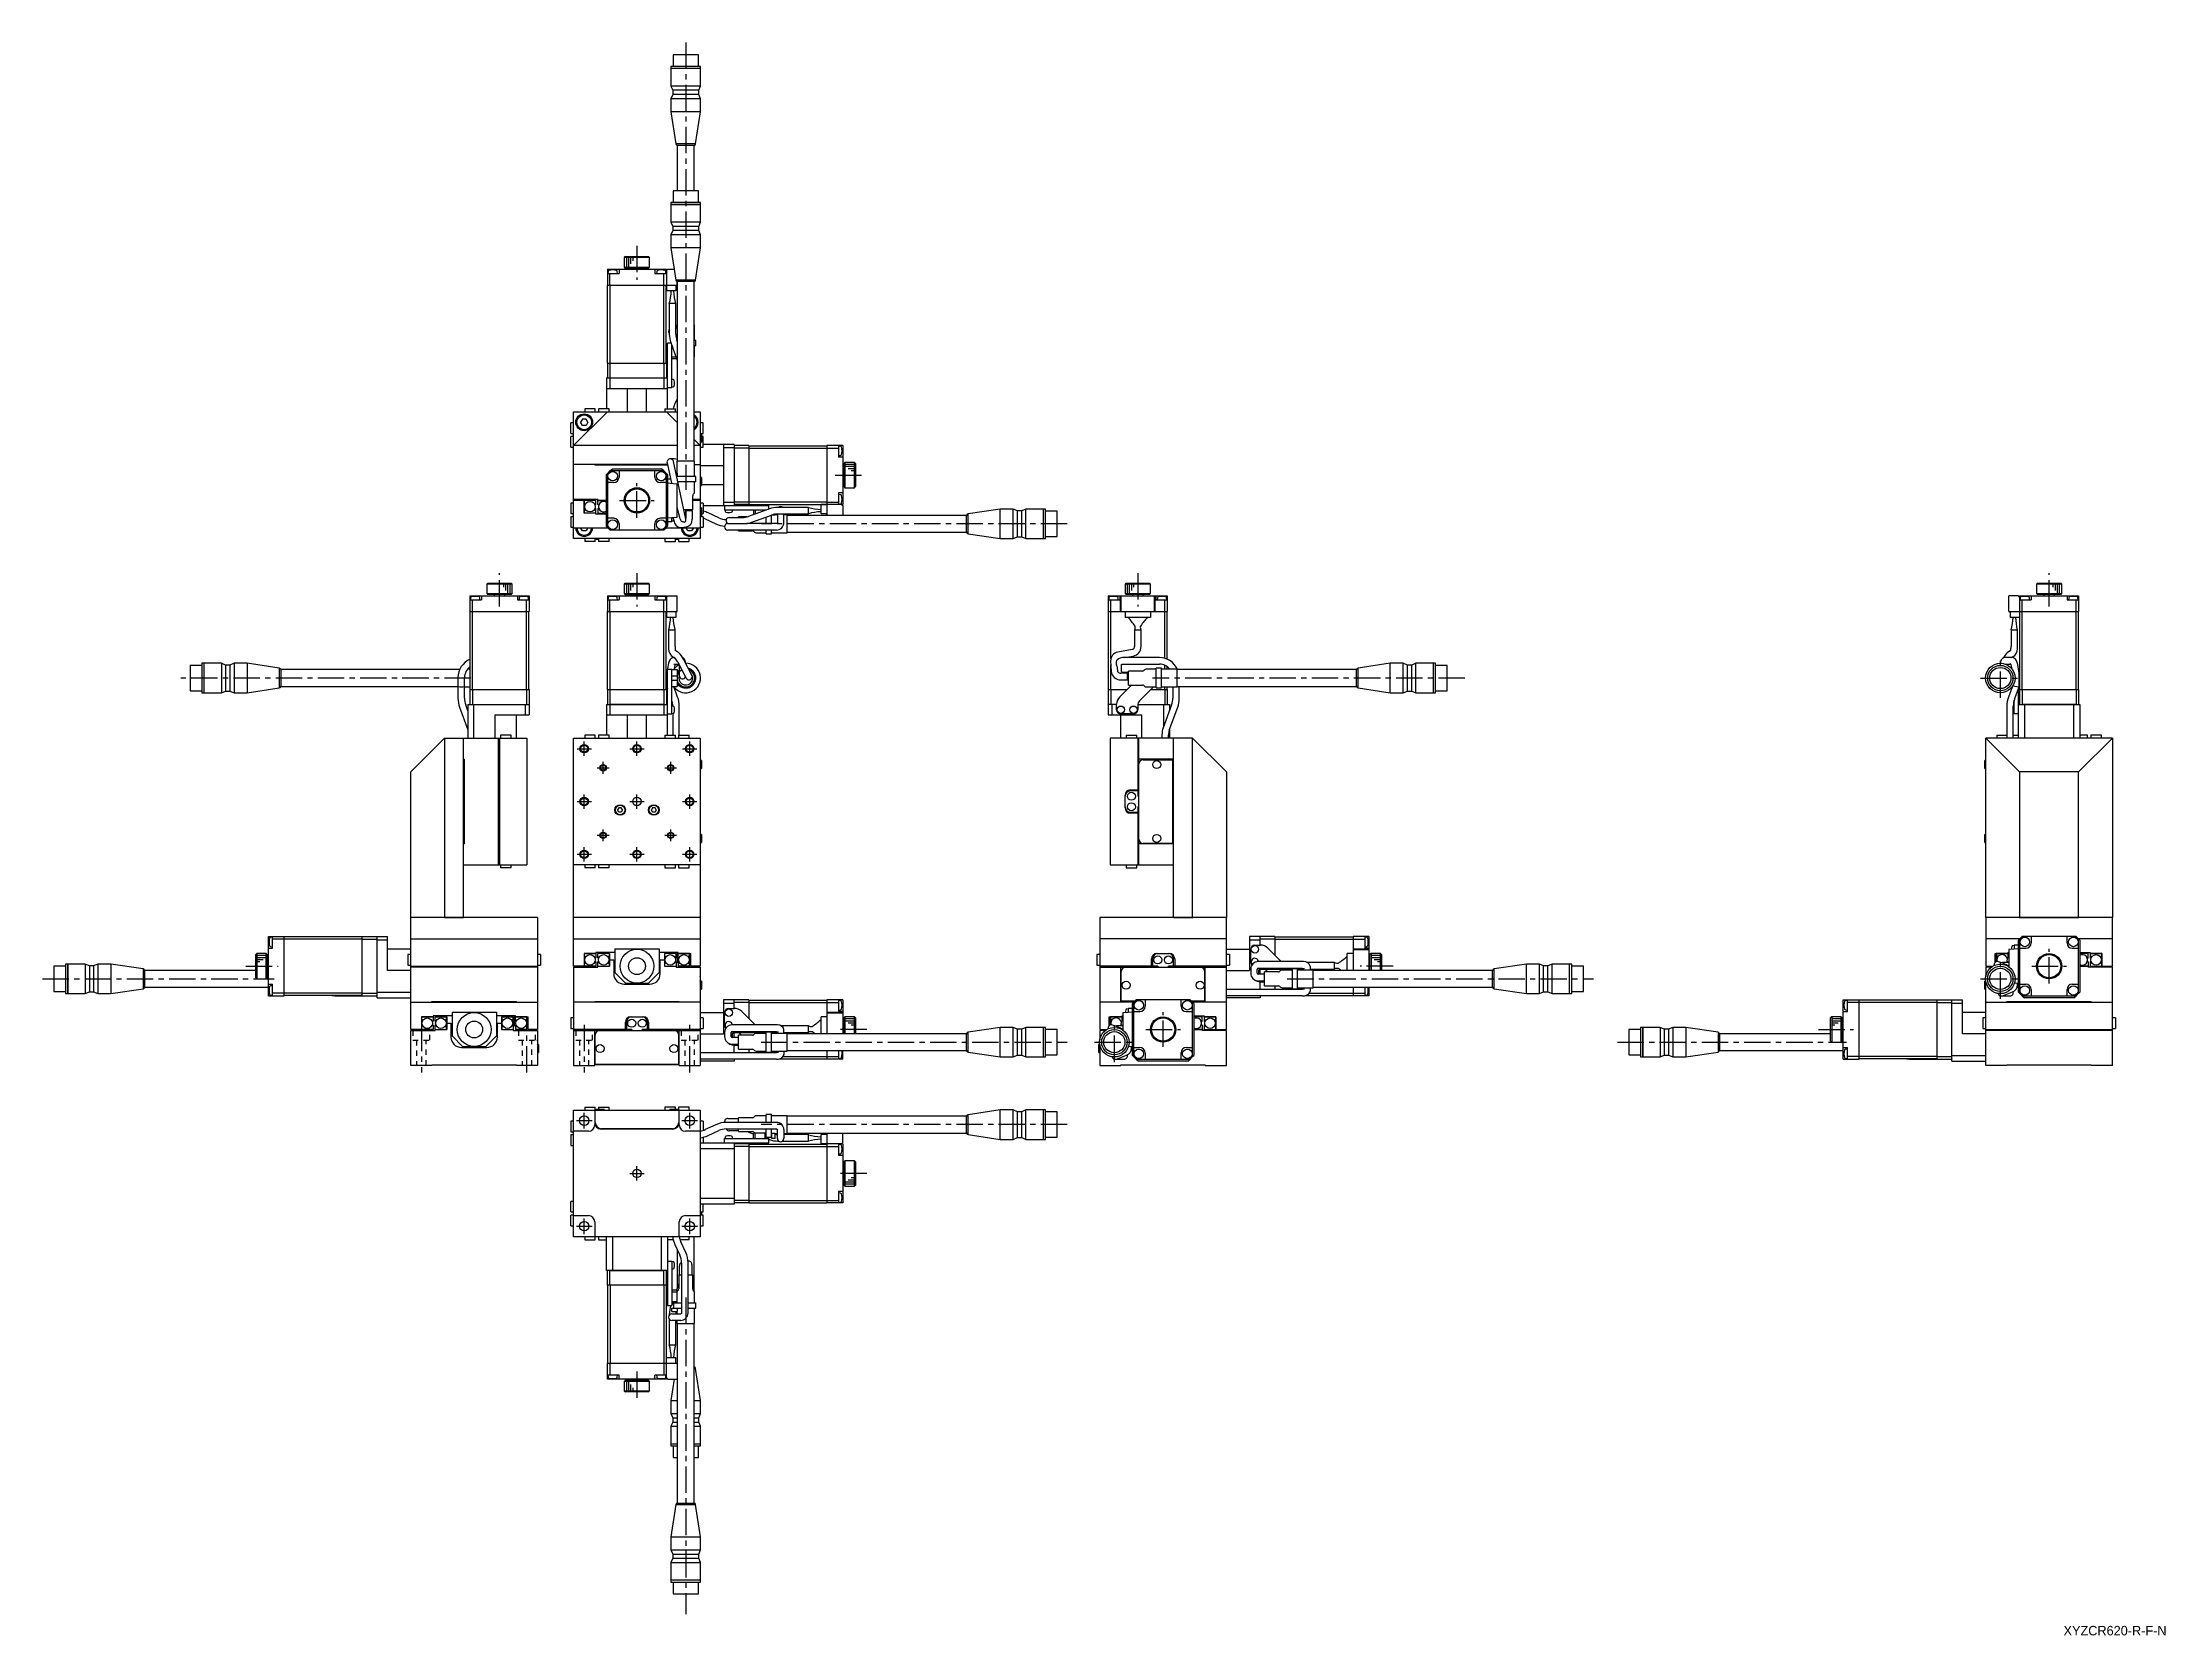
# Model space of a CAD drawing. Extents: x -587 to 419, y 17 to 772.
import ezdxf

# ---------------------------------------------------------------- set-up
doc = ezdxf.new("R2010")
doc.units = 0
doc.header["$LTSCALE"] = 10
doc.linetypes.add('CENTER', pattern=[2, 1.25, -0.25, 0.25, -0.25])
doc.linetypes.add('DOT', pattern=[0.5, 0.25, -0.25])
doc.layers.add('1', color=7, linetype='CONTINUOUS')
doc.styles.get("Standard").update_dxf_attribs({"font": 'FGP教科書体NT-M'})

msp = doc.modelspace()

# ---------------------------------------------------------------- texts
at = {"layer": '1', "color": 7}
msp.add_text('XYZCR620-R-F-N', height=4.5, dxfattribs=at).set_placement((370.921875, 16.993359))

# ---------------------------------------------------------------- linework, layer by layer
at = {"layer": '1', "color": 7, "linetype": 'CONTINUOUS'}
for p, q in [((-287.805786, 765.725461), (-287.805786, 760.22546)), ((-275.80579, 765.725461), (-287.805786, 765.725461)), ((-275.80579, 760.22546), (-275.80579, 765.725461)), ((-288.805787, 760.22546), (-288.805787, 759.225458)), ((-274.805789, 760.22546), (-288.805787, 760.22546)), ((-288.755787, 759.225458), (-288.805787, 759.175458)), ((-274.805789, 759.225458), (-288.805787, 759.225458)), ((-288.805787, 759.175458), (-288.805787, 750.918458)), ((-274.805789, 759.175458), (-288.805787, 759.175458)), ((-274.805789, 759.175458), (-274.855789, 759.225458)), ((-274.805789, 759.225458), (-274.805789, 760.22546)), ((-274.805789, 750.918458), (-274.805789, 759.175458)), ((-288.805787, 750.918458), (-287.955788, 748.918458)), ((-274.805789, 750.918458), (-288.805787, 750.918458)), ((-287.955788, 746.918458), (-288.805787, 744.918458)), ((-288.805787, 744.918458), (-288.805787, 738.725459)), ((-274.805789, 744.918458), (-288.805787, 744.918458)), ((-287.955788, 748.918458), (-287.955788, 746.918458)), ((-275.655788, 748.918458), (-287.955788, 748.918458)), ((-275.655788, 746.918458), (-287.955788, 746.918458)), ((-275.655788, 748.918458), (-274.805789, 750.918458)), ((-275.655788, 746.918458), (-275.655788, 748.918458)), ((-274.805789, 744.918458), (-275.655788, 746.918458)), ((-274.805789, 738.725459), (-274.805789, 744.918458)), ((-288.805787, 738.725459), (-286.490114, 723.491476)), ((-274.805789, 738.725459), (-288.805787, 738.725459)), ((-277.121462, 723.491476), (-274.805789, 738.725459)), ((-277.121462, 723.491476), (-286.490114, 723.491476)), ((-285.805788, 722.767803), (-285.805788, 701.225461)), ((-277.805788, 722.767803), (-285.805788, 722.767803)), ((-277.805788, 701.225461), (-277.805788, 722.767803)), ((-288.805787, 695.72546), (-288.805787, 694.725458)), ((-274.805789, 695.72546), (-288.805787, 695.72546)), ((-288.755787, 694.725458), (-288.805787, 694.675458)), ((-274.805789, 694.725458), (-288.805787, 694.725458)), ((-288.805787, 694.675458), (-288.805787, 686.418458)), ((-274.805789, 694.675458), (-288.805787, 694.675458)), ((-287.805786, 701.225461), (-287.805786, 695.72546)), ((-275.80579, 701.225461), (-287.805786, 701.225461)), ((-275.80579, 695.72546), (-275.80579, 701.225461)), ((-274.805789, 694.675458), (-274.855789, 694.725458)), ((-274.805789, 694.725458), (-274.805789, 695.72546)), ((-274.805789, 686.418458), (-274.805789, 694.675458)), ((-288.805787, 686.418458), (-287.955788, 684.418458)), ((-274.805789, 686.418458), (-288.805787, 686.418458)), ((-287.955788, 684.418458), (-287.955788, 682.418458)), ((-275.655788, 684.418458), (-287.955788, 684.418458)), ((-275.655788, 684.418458), (-274.805789, 686.418458)), ((-275.655788, 682.418458), (-275.655788, 684.418458)), ((-287.955788, 682.418458), (-288.805787, 680.418458)), ((-288.805787, 680.418458), (-288.805787, 674.225459)), ((-274.805789, 680.418458), (-288.805787, 680.418458)), ((-288.805787, 674.225459), (-286.490113, 658.991477)), ((-274.805789, 674.225459), (-288.805787, 674.225459)), ((-275.655788, 682.418458), (-287.955788, 682.418458)), ((-277.121462, 658.991477), (-274.805789, 674.225459)), ((-274.805789, 680.418458), (-275.655788, 682.418458)), ((-274.805789, 674.225459), (-274.805789, 680.418458)), ((-318.905788, 664.139673), (-290.905788, 664.139673)), ((-318.905788, 664.139673), (-318.905788, 656.639673)), ((-313.405787, 664.139673), (-313.405787, 662.139673)), ((-310.405788, 670.139673), (-310.905788, 669.639673)), ((-298.905788, 669.639673), (-310.905788, 669.639673)), ((-310.905788, 669.639673), (-310.905788, 665.139673)), ((-310.905788, 665.139673), (-298.905788, 665.139673)), ((-310.905788, 665.139673), (-310.405788, 664.639673)), ((-310.405788, 670.139673), (-299.405788, 670.139673)), ((-310.405788, 664.639673), (-299.405788, 664.639673)), ((-307.405788, 664.639673), (-307.405788, 664.139673)), ((-302.405788, 664.139673), (-302.405788, 664.639673)), ((-298.905788, 669.639673), (-299.405788, 670.139673)), ((-299.405788, 664.639673), (-298.905788, 665.139673)), ((-298.905788, 665.139673), (-298.905788, 669.639673)), ((-296.405788, 664.139673), (-296.405788, 662.139673)), ((-290.905788, 664.139673), (-290.905788, 653.839673)), ((-290.405788, 663.839673), (-290.905788, 663.839673)), ((-290.405788, 664.139673), (-287.272676, 664.139673)), ((-290.405788, 664.139673), (-290.405788, 663.839673)), ((-318.905788, 656.639673), (-285.905788, 656.639673)), ((-318.905787, 662.139673), (-313.405787, 662.139673)), ((-318.805788, 619.639673), (-318.805788, 656.639673)), ((-318.569587, 663.124952), (-318.655787, 662.139673)), ((-317.705787, 656.639673), (-317.705787, 662.139673)), ((-317.664366, 619.639673), (-317.664366, 656.639673)), ((-314.155787, 662.139673), (-314.241988, 663.124952)), ((-296.405787, 662.139673), (-290.905787, 662.139673)), ((-295.569587, 663.124952), (-295.655787, 662.139673)), ((-292.147209, 619.639673), (-292.147209, 656.639673)), ((-292.105787, 656.639673), (-292.105787, 662.139673)), ((-291.155787, 662.139673), (-291.241988, 663.124952)), ((-291.005787, 619.639673), (-291.005787, 656.639673)), ((-286.505788, 653.839673), (-290.905788, 653.839673)), ((-286.505788, 656.639673), (-286.505788, 653.839673)), ((-277.121462, 658.991477), (-286.490113, 658.991477)), ((-285.905788, 656.639673), (-285.905788, 658.303764)), ((-285.805788, 658.267803), (-285.805788, 573.225459)), ((-277.805788, 658.267803), (-285.805788, 658.267803)), ((-277.805788, 573.225459), (-277.805788, 658.267803)), ((-286.480788, 647.839673), (-289.605788, 647.839673)), ((-289.580788, 647.839673), (-289.580788, 633.302943)), ((-286.480788, 633.302943), (-286.480788, 647.839673)), ((-285.805788, 636.252751), (-286.480788, 636.252751)), ((-285.805788, 637.725459), (-286.005788, 637.725459)), ((-286.005788, 637.725459), (-286.005788, 636.252751)), ((-277.605788, 637.725459), (-277.805788, 637.725459)), ((-277.605788, 630.389673), (-277.605788, 637.725459)), ((-288.806735, 629.139673), (-290.405788, 629.139673)), ((-290.405788, 598.039673), (-290.405788, 629.139673)), ((-288.884238, 629.35261), (-285.805788, 620.894639)), ((-288.405788, 608.139673), (-288.405788, 628.03808)), ((-288.405788, 627.739673), (-288.297176, 627.739673)), ((-288.405788, 627.324352), (-288.146012, 627.324352)), ((-286.385825, 632.039673), (-285.905788, 632.039673)), ((-286.016202, 630.539673), (-285.905788, 630.539673)), ((-286.005788, 633.152751), (-286.005788, 632.039673)), ((-285.975788, 630.539673), (-285.975788, 630.425535)), ((-285.805788, 629.958433), (-285.97119, 630.412872)), ((-285.805788, 630.389673), (-285.962746, 630.389673)), ((-285.905788, 632.039673), (-285.905788, 630.389673)), ((-277.005788, 630.389673), (-277.805788, 630.389673)), ((-277.005788, 627.889673), (-277.805788, 627.889673)), ((-277.605788, 623.039673), (-277.605788, 627.889673)), ((-277.005788, 627.889673), (-277.005788, 630.389673)), ((-318.905788, 619.639673), (-318.905788, 612.639673)), ((-318.905787, 619.639673), (-290.905787, 619.639673)), ((-317.705787, 619.639673), (-317.705787, 612.739673)), ((-292.105787, 619.639673), (-292.105787, 612.739673)), ((-290.905787, 619.639673), (-290.905787, 612.639673)), ((-288.405788, 622.656918), (-286.447205, 622.656918)), ((-288.405788, 621.839673), (-286.149752, 621.839673)), ((-319.405788, 612.639673), (-319.405788, 598.039673)), ((-319.405788, 607.639673), (-290.405787, 607.639673)), ((-319.405787, 612.639673), (-290.405787, 612.639673)), ((-317.805787, 612.639673), (-317.705787, 612.739673)), ((-317.75102, 612.639673), (-317.75102, 607.639673)), ((-317.705787, 612.739673), (-292.105787, 612.739673)), ((-309.405788, 596.639673), (-309.405788, 607.639673)), ((-300.405788, 596.639673), (-300.405788, 607.639673)), ((-292.105787, 612.739673), (-292.005787, 612.639673)), ((-292.060555, 607.639673), (-292.060555, 612.639673)), ((-290.405788, 608.139673), (-288.405788, 608.139673)), ((-287.723, 611.829937), (-288.405788, 611.889673)), ((-288.405788, 608.389673), (-287.723, 608.449409)), ((-334.905788, 580.639673), (-318.905788, 596.639673)), ((-334.905788, 596.639673), (-285.805788, 596.639673)), ((-334.905788, 536.639673), (-334.905788, 596.639673)), ((-324.655788, 598.039673), (-329.655788, 598.039673)), ((-329.655788, 598.039673), (-329.655788, 596.639673)), ((-324.655788, 596.639673), (-324.655788, 598.039673)), ((-318.155788, 598.039673), (-323.155788, 598.039673)), ((-323.155788, 598.039673), (-323.155788, 596.639673)), ((-318.155788, 596.639673), (-318.155788, 598.039673)), ((-291.655788, 598.039673), (-286.655788, 598.039673)), ((-291.655788, 598.039673), (-291.655788, 596.639673)), ((-290.905788, 596.639673), (-285.805788, 591.539673)), ((-285.805788, 602.808441), (-286.973643, 600.303967)), ((-286.655788, 596.639673), (-286.655788, 598.039673)), ((-277.805788, 596.639673), (-274.905788, 596.639673)), ((-274.905788, 596.639673), (-274.905788, 536.639673)), ((-334.905788, 591.389673), (-336.305788, 591.389673)), ((-336.305788, 586.389673), (-336.305788, 591.389673)), ((-336.305788, 586.389673), (-334.905788, 586.389673)), ((-336.305788, 579.889673), (-336.305788, 584.889673)), ((-334.905788, 584.889673), (-336.305788, 584.889673)), ((-330.771813, 593.139673), (-331.637839, 591.639673)), ((-330.771813, 590.139673), (-331.637839, 591.639673)), ((-329.039762, 593.139673), (-330.771813, 593.139673)), ((-329.039762, 590.139673), (-330.771813, 590.139673)), ((-328.173737, 591.639673), (-329.039762, 593.139673)), ((-328.173737, 591.639673), (-329.039762, 590.139673)), ((-277.805788, 583.539673), (-274.905788, 580.639673)), ((-273.505788, 591.389673), (-274.905788, 591.389673)), ((-274.905788, 586.389673), (-273.505788, 586.389673)), ((-274.405788, 586.039673), (-274.905788, 586.039673)), ((-274.405788, 586.039673), (-274.405788, 582.239673)), ((-273.505788, 584.889673), (-274.405788, 584.889673)), ((-273.505788, 586.389673), (-273.505788, 591.389673)), ((-273.505788, 579.889673), (-273.505788, 584.889673)), ((-336.305788, 579.889673), (-334.905788, 579.889673)), ((-285.805788, 580.639673), (-334.905788, 580.639673)), ((-287.087758, 574.319975), (-289.141949, 574.319975)), ((-274.905788, 580.639673), (-277.805788, 580.639673)), ((-274.905788, 582.239673), (-274.405788, 582.239673)), ((-274.905788, 579.889673), (-273.505788, 579.889673)), ((-258.905788, 581.139673), (-273.505788, 581.139673)), ((-263.905788, 581.139673), (-263.905788, 552.139673)), ((-258.905788, 579.484905), (-263.905788, 579.484905)), ((-258.905788, 581.139673), (-258.905788, 552.139673)), ((-251.905788, 580.639673), (-258.905788, 580.639673)), ((-258.905788, 579.539672), (-258.805788, 579.439672)), ((-251.905788, 579.439672), (-258.805788, 579.439672)), ((-258.805788, 579.439672), (-258.805788, 553.839672)), ((-251.905788, 580.639672), (-251.905788, 552.639672)), ((-251.905788, 580.539673), (-214.905788, 580.539673)), ((-251.905788, 579.398251), (-214.905788, 579.398251)), ((-207.405788, 580.639673), (-214.905788, 580.639673)), ((-214.905788, 580.639673), (-214.905788, 547.639673)), ((-214.905788, 579.439672), (-209.405788, 579.439672)), ((-209.405788, 580.639672), (-209.405788, 575.139672)), ((-208.420508, 580.303472), (-209.405788, 580.389673)), ((-209.405788, 575.889673), (-208.420508, 575.975873)), ((-207.405788, 575.139672), (-209.405788, 575.139672)), ((-207.405788, 580.639673), (-207.405788, 552.639673)), ((-290.486324, 571.639673), (-334.905788, 571.639673)), ((-324.905788, 571.639673), (-324.905788, 571.339673)), ((-290.422557, 571.339673), (-324.905788, 571.339673)), ((-319.405788, 566.917702), (-318.905788, 567.439673)), ((-319.405788, 542.361644), (-319.405788, 566.917702)), ((-317.705788, 568.639673), (-318.905788, 567.439673)), ((-318.905788, 567.439673), (-318.905788, 541.839673)), ((-317.705788, 568.639673), (-316.567692, 569.639673)), ((-292.105788, 568.639673), (-317.705788, 568.639673)), ((-316.567692, 569.639673), (-293.243884, 569.639673)), ((-313.405788, 568.639673), (-313.405788, 565.639673)), ((-296.405788, 565.639673), (-296.405788, 568.639673)), ((-292.105788, 568.639673), (-293.243884, 569.639673)), ((-290.905788, 567.439673), (-292.105788, 568.639673)), ((-290.405788, 566.917702), (-290.905788, 567.439673)), ((-290.905788, 541.839673), (-290.905788, 567.439673)), ((-290.658078, 572.447712), (-288.592064, 562.727882)), ((-290.405788, 566.917702), (-290.405788, 542.361644)), ((-288.998428, 564.639673), (-290.405788, 564.639673)), ((-281.804295, 545.704105), (-287.62582, 573.092238)), ((-287.227858, 571.219975), (-287.087758, 571.219975)), ((-286.445586, 567.539673), (-285.905788, 567.539673)), ((-286.126751, 566.039673), (-285.905788, 566.039673)), ((-277.005788, 565.889673), (-286.094868, 565.889673)), ((-286.005788, 573.225459), (-286.005788, 567.539673)), ((-277.605788, 573.225459), (-286.005788, 573.225459)), ((-285.975788, 566.039673), (-285.975788, 565.889673)), ((-285.905788, 567.539673), (-285.905788, 565.889673)), ((-277.005788, 563.389673), (-285.563476, 563.389673)), ((-277.605788, 565.889673), (-277.605788, 573.225459)), ((-277.605788, 571.639673), (-274.905788, 571.639673)), ((-277.605788, 558.539673), (-277.605788, 563.389673)), ((-277.005788, 563.389673), (-277.005788, 565.889673)), ((-274.905788, 571.139673), (-263.905788, 571.139673)), ((-274.405788, 565.539673), (-274.905788, 565.539673)), ((-274.405788, 565.539673), (-274.405788, 561.739673)), ((-206.905788, 569.139673), (-207.405788, 569.139673)), ((-207.405788, 564.139673), (-206.905788, 564.139673)), ((-206.405788, 572.639673), (-206.905788, 572.139673)), ((-206.905788, 572.139673), (-206.905788, 561.139673)), ((-206.405788, 572.639673), (-206.405788, 560.639673)), ((-201.905788, 572.639673), (-206.405788, 572.639673)), ((-201.905788, 560.639673), (-201.905788, 572.639673)), ((-201.405788, 572.139673), (-201.905788, 572.639673)), ((-201.405788, 572.139673), (-201.405788, 561.139673)), ((-336.305788, 553.389673), (-336.305788, 548.389673)), ((-334.905788, 553.389673), (-336.305788, 553.389673)), ((-334.905788, 555.139673), (-323.405788, 555.139673)), ((-324.405788, 554.639673), (-334.905788, 554.639673)), ((-329.905788, 548.639673), (-329.905788, 554.639673)), ((-329.855788, 554.639673), (-329.855788, 548.689673)), ((-324.405788, 552.642275), (-324.405788, 554.639673)), ((-323.405788, 552.642275), (-323.405788, 555.139673)), ((-323.405788, 554.639673), (-319.405788, 554.639673)), ((-319.405788, 554.589673), (-323.405788, 554.589673)), ((-315.905788, 563.139673), (-318.905788, 563.139673)), ((-290.905788, 563.139673), (-293.905788, 563.139673)), ((-290.905788, 562.889673), (-285.905788, 562.540043)), ((-285.905788, 546.739307), (-285.905788, 562.540039)), ((-278.505788, 550.225459), (-278.505788, 556.811246)), ((-278.505788, 555.139673), (-274.905788, 555.139673)), ((-274.905788, 554.639673), (-278.505788, 554.639673)), ((-278.212895, 557.518353), (-277.898681, 557.832566)), ((-276.405788, 555.139673), (-276.405788, 554.639673)), ((-275.905788, 555.139673), (-275.905788, 554.639673)), ((-274.905788, 561.739673), (-274.405788, 561.739673)), ((-273.505788, 553.389673), (-274.905788, 553.389673)), ((-274.405788, 562.139673), (-263.905788, 562.139673)), ((-273.505788, 553.389673), (-273.505788, 548.389673)), ((-263.905788, 553.79444), (-258.905788, 553.79444)), ((-258.805788, 553.839672), (-258.905788, 553.739672)), ((-251.905788, 553.839672), (-258.805788, 553.839672)), ((-251.905788, 553.881094), (-214.905788, 553.881094)), ((-214.905788, 553.839672), (-209.405788, 553.839672)), ((-207.405788, 558.139673), (-209.405788, 558.139673)), ((-209.405788, 558.139672), (-209.405788, 552.639672)), ((-208.420508, 557.303472), (-209.405788, 557.389673)), ((-206.905788, 561.139673), (-206.405788, 560.639673)), ((-206.405788, 560.639673), (-201.905788, 560.639673)), ((-201.905788, 560.639673), (-201.405788, 561.139673)), ((-336.305788, 548.389673), (-334.905788, 548.389673)), ((-334.905788, 546.889673), (-336.305788, 546.889673)), ((-336.305788, 546.889673), (-336.305788, 541.889673)), ((-329.855788, 548.689673), (-329.905788, 548.639673)), ((-324.405788, 548.639673), (-329.905788, 548.639673)), ((-329.855788, 548.689673), (-324.405788, 548.689673)), ((-324.405788, 552.642275), (-324.745323, 552.30274)), ((-324.405788, 550.637071), (-324.745323, 550.976606)), ((-324.405788, 548.139673), (-324.405788, 550.637071)), ((-319.405788, 548.139673), (-324.405788, 548.139673)), ((-323.066253, 552.30274), (-323.405788, 552.642275)), ((-323.066253, 550.976606), (-323.405788, 550.637071)), ((-323.405788, 550.637071), (-323.405788, 548.639673)), ((-323.405788, 548.639673), (-319.405788, 548.639673)), ((-315.905788, 546.139673), (-318.905788, 546.139673)), ((-313.405788, 543.639673), (-313.405788, 540.639673)), ((-296.405788, 540.639673), (-296.405788, 543.639673)), ((-290.905788, 546.139673), (-293.905788, 546.139673)), ((-290.905788, 546.389673), (-285.905788, 546.739307)), ((-290.405788, 544.639673), (-288.405788, 544.639673)), ((-288.405788, 544.639673), (-288.405788, 546.56449)), ((-288.405788, 544.889673), (-287.723, 544.949409)), ((-287.881549, 546.601148), (-287.474517, 545.082083)), ((-284.480147, 545.884423), (-285.905788, 551.204985)), ((-283.949648, 544.784326), (-284.01957, 544.859838)), ((-283.933336, 544.830478), (-284.0101, 544.848313)), ((-278.505788, 550.225459), (-282.765336, 550.225459)), ((-282.349757, 544.39398), (-282.460129, 544.388604)), ((-282.213696, 544.425923), (-282.349757, 544.39398)), ((-282.120674, 544.470811), (-282.213696, 544.425923)), ((-282.039851, 544.533883), (-282.120674, 544.470811)), ((-281.959632, 544.639717), (-282.039851, 544.533883)), ((-281.710093, 545.136905), (-281.791175, 545.129045)), ((-281.770422, 545.381842), (-281.770422, 550.225459)), ((-281.770422, 548.689673), (-281.755788, 548.689673)), ((-281.755788, 548.639673), (-281.770422, 548.639673)), ((-281.755788, 546.590984), (-281.770281, 546.219997)), ((-278.655788, 549.725459), (-281.755788, 549.725459)), ((-281.755788, 549.725459), (-281.755788, 546.590984)), ((-279.955788, 549.725459), (-279.955788, 550.225459)), ((-279.905788, 550.225459), (-279.905788, 549.725459)), ((-279.405788, 550.225459), (-279.405788, 549.725459)), ((-278.655788, 546.590984), (-278.655788, 549.725459)), ((-274.405788, 551.039673), (-274.905788, 551.039673)), ((-274.905788, 547.239673), (-274.405788, 547.239673)), ((-273.505788, 546.889673), (-274.905788, 546.889673)), ((-274.405788, 551.039673), (-274.405788, 547.239673)), ((-274.405788, 548.389673), (-273.505788, 548.389673)), ((-273.505788, 552.139673), (-242.405788, 552.139673)), ((-273.505788, 546.889673), (-273.505788, 541.889673)), ((-272.55161, 545.897974), (-267.507004, 543.545636)), ((-266.196888, 546.35519), (-271.241493, 548.707528)), ((-263.405788, 552.139673), (-263.405788, 550.139673)), ((-263.405788, 550.139673), (-243.50738, 550.139673)), ((-263.155788, 550.139673), (-263.096052, 549.456885)), ((-262.595993, 545.56349), (-262.625763, 545.56349)), ((-262.004432, 543.675645), (-261.975918, 543.67837)), ((-261.975918, 543.67837), (-259.84271, 543.655425)), ((-261.161484, 546.526391), (-254.924754, 546.526391)), ((-259.84271, 543.655425), (-259.161484, 543.642088)), ((-259.715524, 549.456885), (-259.655788, 550.139673)), ((-259.161484, 543.642088), (-254.924754, 543.642088)), ((-251.905788, 552.639672), (-258.905788, 552.639672)), ((-252.64521, 546.839673), (-256.820001, 546.839673)), ((-256.820001, 546.526391), (-256.820001, 546.839673)), ((-254.924754, 543.642088), (-252.80767, 543.684105)), ((-238.84271, 543.684105), (-252.80777, 543.684105)), ((-242.192851, 550.618123), (-252.034684, 547.035988)), ((-251.905788, 552.739672), (-214.905788, 552.739672)), ((-250.974422, 544.122941), (-241.132588, 547.705075)), ((-249.705788, 550.139673), (-249.705788, 547.883637)), ((-248.888543, 550.139673), (-248.888543, 548.18109)), ((-244.221109, 550.139673), (-244.221109, 549.879897)), ((-243.805788, 550.139673), (-243.805788, 550.031061)), ((-243.655788, 543.684105), (-243.655788, 546.786706)), ((-242.405788, 550.54062), (-242.405788, 552.139673)), ((-241.155788, 543.684105), (-241.155788, 547.696631)), ((-239.505788, 547.639673), (-241.155788, 547.639673)), ((-241.005788, 547.709673), (-241.119925, 547.709673)), ((-241.005788, 547.750087), (-241.005788, 547.639673)), ((-239.505788, 548.11971), (-239.505788, 547.639673)), ((-238.39271, 547.739673), (-239.505788, 547.739673)), ((-238.837513, 543.684128), (-238.84271, 543.684105)), ((-238.821211, 543.684505), (-238.837513, 543.684128)), ((-238.803979, 543.685404), (-238.821211, 543.684505)), ((-238.786759, 543.686821), (-238.803979, 543.685404)), ((-238.769565, 543.688758), (-238.786759, 543.686821)), ((-238.752411, 543.691219), (-238.769565, 543.688758)), ((-238.735312, 543.694208), (-238.752411, 543.691219)), ((-238.718281, 543.697729), (-238.735312, 543.694208)), ((-238.701335, 543.701788), (-238.718281, 543.697729)), ((-238.684487, 543.706389), (-238.701335, 543.701788)), ((-238.667753, 543.711541), (-238.684487, 543.706389)), ((-238.651149, 543.717252), (-238.667753, 543.711541)), ((-238.634691, 543.72353), (-238.651149, 543.717252)), ((-238.618397, 543.730386), (-238.634691, 543.72353)), ((-238.602283, 543.737834), (-238.618397, 543.730386)), ((-238.586369, 543.745888), (-238.602283, 543.737834)), ((-238.570674, 543.754566), (-238.586369, 543.745888)), ((-238.555219, 543.76389), (-238.570674, 543.754566)), ((-238.540025, 543.773887), (-238.555219, 543.76389)), ((-238.525115, 543.784589), (-238.540025, 543.773887)), ((-238.510516, 543.796038), (-238.525115, 543.784589)), ((-238.496254, 543.808288), (-238.510516, 543.796038)), ((-238.482405, 543.821366), (-238.496254, 543.808288)), ((-238.470389, 543.833837), (-238.482405, 543.821366)), ((-238.458824, 543.847037), (-238.470389, 543.833837)), ((-238.447755, 543.861038), (-238.458824, 543.847037)), ((-238.437234, 543.875938), (-238.447755, 543.861038)), ((-238.427326, 543.89188), (-238.437234, 543.875938)), ((-238.41812, 543.909075), (-238.427326, 543.89188)), ((-238.409748, 543.927854), (-238.41812, 543.909075)), ((-238.402427, 543.948748), (-238.409748, 543.927854)), ((-238.396564, 543.972692), (-238.402427, 543.948748)), ((-238.393046, 544.001448), (-238.396564, 543.972692)), ((-238.39271, 544.01349), (-238.393046, 544.001448)), ((-238.39271, 548.213338), (-238.39271, 544.01349)), ((-223.705788, 551.314673), (-238.242518, 551.314673)), ((-238.242518, 548.214673), (-223.705788, 548.214673)), ((-235.29271, 544.01349), (-235.29271, 548.214673)), ((-233.820001, 547.739673), (-235.29271, 547.739673)), ((-233.820001, 539.339673), (-233.820001, 547.739673)), ((-148.777658, 547.539673), (-233.820001, 547.539673)), ((-223.705788, 548.214673), (-223.705788, 551.339673)), ((-217.705788, 548.239673), (-217.705788, 552.639673)), ((-207.405788, 552.639673), (-217.705788, 552.639673)), ((-214.905788, 548.239673), (-217.705788, 548.239673)), ((-214.905788, 547.639673), (-207.405788, 547.639673)), ((-209.405788, 552.889673), (-208.420508, 552.975873)), ((-207.705788, 552.139673), (-207.705788, 552.639673)), ((-207.405788, 552.139673), (-207.705788, 552.139673)), ((-207.405788, 552.139673), (-207.405788, 547.639673)), ((-148.777658, 539.539673), (-148.777658, 547.539673)), ((-132.820001, 550.539672), (-148.053984, 548.223999)), ((-148.053984, 538.855347), (-148.053984, 548.223999)), ((-126.627002, 550.539672), (-132.820001, 550.539672)), ((-132.820001, 536.539674), (-132.820001, 550.539672)), ((-124.627002, 549.689673), (-126.627002, 550.539672)), ((-126.627002, 536.539674), (-126.627002, 550.539672)), ((-122.627002, 549.689673), (-124.627002, 549.689673)), ((-124.627002, 537.389673), (-124.627002, 549.689673)), ((-120.627002, 550.539672), (-122.627002, 549.689673)), ((-122.627002, 537.389673), (-122.627002, 549.689673)), ((-112.370002, 550.539672), (-120.627002, 550.539672)), ((-120.627002, 536.539674), (-120.627002, 550.539672)), ((-112.320002, 550.489672), (-112.370002, 550.539672)), ((-112.370002, 536.539674), (-112.370002, 550.539672)), ((-111.32, 550.539672), (-112.320002, 550.539672)), ((-112.320002, 536.539674), (-112.320002, 550.539672)), ((-111.32, 536.539674), (-111.32, 550.539672)), ((-105.819999, 549.539671), (-111.32, 549.539671)), ((-105.819999, 537.539675), (-105.819999, 549.539671)), ((-336.305788, 541.889673), (-334.905788, 541.889673)), ((-334.905788, 541.639673), (-318.762194, 541.639673)), ((-274.905788, 536.639673), (-334.905788, 536.639673)), ((-330.771813, 540.139673), (-331.637839, 541.639673)), ((-329.039762, 540.139673), (-330.771813, 540.139673)), ((-329.655788, 536.639673), (-329.655788, 535.239673)), ((-324.655788, 535.239673), (-329.655788, 535.239673)), ((-328.173737, 541.639673), (-329.039762, 540.139673)), ((-324.655788, 535.239673), (-324.655788, 536.639673)), ((-324.305788, 536.639673), (-324.305788, 536.139673)), ((-323.155788, 536.139673), (-324.305788, 536.139673)), ((-323.155788, 536.639673), (-323.155788, 535.239673)), ((-318.155788, 535.239673), (-323.155788, 535.239673)), ((-318.905788, 541.839673), (-319.405788, 542.361644)), ((-318.905788, 541.839673), (-317.705788, 540.639673)), ((-318.155788, 535.239673), (-318.155788, 536.639673)), ((-317.75102, 540.639673), (-292.060555, 540.639673)), ((-292.105788, 540.639673), (-290.905788, 541.839673)), ((-291.655788, 536.639673), (-291.655788, 535.239673)), ((-291.655788, 535.239673), (-286.655788, 535.239673)), ((-291.049381, 541.639673), (-274.905788, 541.639673)), ((-290.905788, 541.839673), (-290.405788, 542.361644)), ((-286.655788, 535.239673), (-286.655788, 536.639673)), ((-285.505788, 536.139673), (-286.655788, 536.139673)), ((-285.505788, 536.139673), (-285.505788, 536.639673)), ((-285.155788, 536.639673), (-285.155788, 535.239673)), ((-285.155788, 535.239673), (-280.155788, 535.239673)), ((-284.2934, 541.780397), (-284.163828, 541.785444)), ((-284.163828, 541.785444), (-284.10006, 541.790703)), ((-284.10006, 541.790703), (-281.410996, 542.051367)), ((-280.771813, 540.139673), (-281.637839, 541.639673)), ((-281.410996, 542.051367), (-281.388441, 542.05367)), ((-279.039762, 540.139673), (-280.771813, 540.139673)), ((-280.155788, 535.239673), (-280.155788, 536.639673)), ((-278.173737, 541.639673), (-279.039762, 540.139673)), ((-274.905788, 541.889673), (-273.505788, 541.889673)), ((-238.84271, 540.584105), (-261.84271, 540.584105)), ((-256.820001, 540.239673), (-256.820001, 540.584105)), ((-256.820001, 540.239673), (-250.234215, 540.239673)), ((-249.527108, 539.94678), (-249.212895, 539.632566)), ((-248.505788, 539.339673), (-243.655788, 539.339673)), ((-243.655788, 538.739673), (-243.655788, 540.584105)), ((-243.655788, 538.739673), (-241.155788, 538.739673)), ((-241.155788, 538.739673), (-241.155788, 540.584105)), ((-241.155788, 539.339673), (-233.820001, 539.339673)), ((-233.820001, 539.539673), (-148.777658, 539.539673)), ((-148.053984, 538.855347), (-132.820001, 536.539674)), ((-132.820001, 536.539674), (-126.627002, 536.539674)), ((-126.627002, 536.539674), (-124.627002, 537.389673)), ((-124.627002, 537.389673), (-122.627002, 537.389673)), ((-122.627002, 537.389673), (-120.627002, 536.539674)), ((-120.627002, 536.539674), (-112.370002, 536.539674)), ((-112.370002, 536.539674), (-112.320002, 536.589674)), ((-112.320002, 536.539674), (-111.32, 536.539674)), ((-111.32, 537.539675), (-105.819999, 537.539675)), ((-375.529631, 515.482896), (-376.029631, 514.982896)), ((-376.029631, 514.982896), (-376.029631, 510.482896)), ((-364.029631, 514.982896), (-376.029631, 514.982896)), ((-375.529631, 515.482896), (-364.529631, 515.482896)), ((-364.029631, 514.982896), (-364.529631, 515.482896)), ((-364.029631, 510.482896), (-364.029631, 514.982896)), ((-310.405788, 515.482896), (-310.905788, 514.982896)), ((-310.905788, 514.982896), (-310.905788, 510.482896)), ((-298.905788, 514.982896), (-310.905788, 514.982896)), ((-310.405788, 515.482896), (-299.405788, 515.482896)), ((-298.905788, 514.982896), (-299.405788, 515.482896)), ((-298.905788, 510.482896), (-298.905788, 514.982896)), ((-73.156117, 515.482896), (-73.656117, 514.982896)), ((-61.656117, 514.982896), (-73.656117, 514.982896)), ((-73.656117, 514.982896), (-73.656117, 510.482896)), ((-73.156117, 515.482896), (-62.156117, 515.482896)), ((-61.656117, 514.982896), (-62.156117, 515.482896)), ((-61.656117, 510.482896), (-61.656117, 514.982896)), ((358.5799, 515.482896), (358.0799, 514.982896)), ((370.0799, 514.982896), (358.0799, 514.982896)), ((358.0799, 514.982896), (358.0799, 510.482896)), ((358.5799, 515.482896), (369.5799, 515.482896)), ((370.0799, 514.982896), (369.5799, 515.482896)), ((370.0799, 510.482896), (370.0799, 514.982896)), ((-384.029631, 509.482896), (-356.029631, 509.482896)), ((-384.029631, 509.482896), (-384.029631, 501.982896)), ((-384.029631, 507.482896), (-378.529631, 507.482896)), ((-383.69343, 508.468176), (-383.779631, 507.482896)), ((-382.829631, 501.982896), (-382.829631, 507.482896)), ((-379.279631, 507.482896), (-379.365831, 508.468176)), ((-378.529631, 509.482896), (-378.529631, 507.482896)), ((-376.029631, 510.482896), (-375.529631, 509.982896)), ((-376.029631, 510.482896), (-364.029631, 510.482896)), ((-364.529631, 509.982896), (-375.529631, 509.982896)), ((-372.529631, 509.982896), (-372.529631, 509.482896)), ((-367.529631, 509.482896), (-367.529631, 509.982896)), ((-364.529631, 509.982896), (-364.029631, 510.482896)), ((-361.529631, 509.482896), (-361.529631, 507.482896)), ((-361.529631, 507.482896), (-356.029631, 507.482896)), ((-360.69343, 508.468176), (-360.779631, 507.482896)), ((-357.229631, 501.982896), (-357.229631, 507.482896)), ((-356.279631, 507.482896), (-356.365831, 508.468176)), ((-356.029631, 509.482896), (-356.029631, 501.982896)), ((-318.905788, 509.482896), (-290.905788, 509.482896)), ((-318.905788, 509.482896), (-318.905788, 501.982896)), ((-318.905788, 507.482896), (-313.405788, 507.482896)), ((-318.569587, 508.468176), (-318.655788, 507.482896)), ((-317.705788, 501.982896), (-317.705788, 507.482896)), ((-314.155788, 507.482896), (-314.241989, 508.468176)), ((-313.405788, 509.482896), (-313.405788, 507.482896)), ((-310.905788, 510.482896), (-310.405788, 509.982896)), ((-310.905788, 510.482896), (-298.905788, 510.482896)), ((-310.405788, 509.982896), (-299.405788, 509.982896)), ((-307.405788, 509.982896), (-307.405788, 509.482896)), ((-302.405788, 509.482896), (-302.405788, 509.982896)), ((-299.405788, 509.982896), (-298.905788, 510.482896)), ((-296.405788, 509.482896), (-296.405788, 507.482896)), ((-296.405788, 507.482896), (-290.905788, 507.482896)), ((-295.569587, 508.468176), (-295.655788, 507.482896)), ((-292.105788, 501.982896), (-292.105788, 507.482896)), ((-291.155788, 507.482896), (-291.241989, 508.468176)), ((-290.905788, 509.482896), (-290.905788, 499.182896)), ((-290.405788, 509.182896), (-290.905788, 509.182896)), ((-290.405788, 509.482896), (-285.905788, 509.482896)), ((-290.405788, 509.482896), (-290.405788, 509.182896)), ((-285.905788, 501.982896), (-285.905788, 509.482896)), ((-81.656117, 509.482896), (-53.656117, 509.482896)), ((-81.656117, 509.482896), (-81.656117, 501.982896)), ((-81.656117, 507.482896), (-76.156117, 507.482896)), ((-81.319916, 508.468176), (-81.406117, 507.482896)), ((-80.456117, 501.982896), (-80.456117, 507.482896)), ((-76.906117, 507.482896), (-76.992318, 508.468176)), ((-76.156117, 509.482896), (-76.156117, 507.482896)), ((-75.906117, 501.982896), (-75.906117, 509.182896)), ((-75.871154, 509.182896), (-75.906117, 509.182896)), ((-75.871154, 509.482896), (-75.871154, 509.182896)), ((-75.556483, 501.982896), (-75.556483, 509.482896)), ((-73.656117, 510.482896), (-61.656117, 510.482896)), ((-73.656117, 510.482896), (-73.156117, 509.982896)), ((-62.156117, 509.982896), (-73.156117, 509.982896)), ((-70.156117, 509.982896), (-70.156117, 509.482896)), ((-65.156117, 509.482896), (-65.156117, 509.982896)), ((-62.156117, 509.982896), (-61.656117, 510.482896)), ((-59.755751, 501.982896), (-59.755751, 509.482896)), ((-59.44108, 509.482896), (-59.44108, 509.182896)), ((-59.406117, 509.182896), (-59.44108, 509.182896)), ((-59.406117, 501.982896), (-59.406117, 509.182896)), ((-59.156117, 509.482896), (-59.156117, 507.482896)), ((-59.156117, 507.482896), (-53.656117, 507.482896)), ((-58.319916, 508.468176), (-58.406117, 507.482896)), ((-54.856117, 501.982896), (-54.856117, 507.482896)), ((-53.906117, 507.482896), (-53.992318, 508.468176)), ((-53.656117, 509.482896), (-53.656117, 501.982896)), ((345.0799, 501.982896), (345.0799, 509.482896)), ((349.5799, 509.482896), (345.0799, 509.482896)), ((349.5799, 509.482896), (349.5799, 509.182896)), ((349.5799, 509.182896), (350.0799, 509.182896)), ((350.0799, 509.482896), (378.0799, 509.482896)), ((350.0799, 509.482896), (350.0799, 499.182896)), ((350.0799, 507.482896), (355.5799, 507.482896)), ((350.416101, 508.468176), (350.3299, 507.482896)), ((351.2799, 501.982896), (351.2799, 507.482896)), ((354.8299, 507.482896), (354.743699, 508.468176)), ((355.5799, 509.482896), (355.5799, 507.482896)), ((358.0799, 510.482896), (370.0799, 510.482896)), ((358.0799, 510.482896), (358.5799, 509.982896)), ((369.5799, 509.982896), (358.5799, 509.982896)), ((361.5799, 509.982896), (361.5799, 509.482896)), ((366.5799, 509.482896), (366.5799, 509.982896)), ((369.5799, 509.982896), (370.0799, 510.482896)), ((372.5799, 509.482896), (372.5799, 507.482896)), ((372.5799, 507.482896), (378.0799, 507.482896)), ((373.416101, 508.468176), (373.3299, 507.482896)), ((376.8799, 501.982896), (376.8799, 507.482896)), ((377.8299, 507.482896), (377.743699, 508.468176)), ((378.0799, 509.482896), (378.0799, 501.982896)), ((-384.029631, 501.982896), (-356.029631, 501.982896)), ((-383.929631, 464.982896), (-383.929631, 501.982896)), ((-382.788209, 464.982896), (-382.788209, 501.982896)), ((-357.271052, 464.982896), (-357.271052, 501.982896)), ((-356.129631, 464.982896), (-356.129631, 501.982896)), ((-318.905788, 501.982896), (-285.905788, 501.982896)), ((-318.805788, 464.982896), (-318.805788, 501.982896)), ((-317.664366, 464.982896), (-317.664366, 501.982896)), ((-292.147209, 464.982896), (-292.147209, 501.982896)), ((-291.005788, 464.982896), (-291.005788, 501.982896)), ((-286.505788, 499.182896), (-290.905788, 499.182896)), ((-289.980788, 493.382896), (-289.980788, 485.400195)), ((-289.980788, 493.382896), (-286.880788, 493.382896)), ((-286.972297, 493.382896), (-286.985495, 493.422542)), ((-286.880788, 485.400195), (-286.880788, 493.382896)), ((-286.505788, 501.982896), (-286.505788, 499.182896)), ((-81.656117, 501.982896), (-53.656117, 501.982896)), ((-81.556117, 464.982896), (-81.556117, 501.982896)), ((-80.414696, 479.702171), (-80.414696, 501.982896)), ((-73.656117, 501.982896), (-73.656117, 499.182896)), ((-61.656117, 499.182896), (-73.656117, 499.182896)), ((-69.206116, 493.382896), (-66.106116, 493.382896)), ((-69.206116, 493.382896), (-69.206116, 485.400195)), ((-68.955005, 495.127015), (-68.908559, 495.010406)), ((-66.440688, 494.849486), (-66.407057, 494.999919)), ((-66.407057, 494.999919), (-66.367203, 495.106607)), ((-66.367203, 495.106607), (-66.282814, 495.248423)), ((-66.106116, 485.400195), (-66.106116, 493.382896)), ((-61.656117, 501.982896), (-61.656117, 499.182896)), ((-54.897538, 479.811207), (-54.897538, 501.982896)), ((-53.756117, 479.41281), (-53.756117, 501.982896)), ((345.0799, 501.982896), (378.0799, 501.982896)), ((345.6799, 501.982896), (345.6799, 499.182896)), ((350.0799, 499.182896), (345.6799, 499.182896)), ((346.0549, 493.382896), (346.0549, 485.400195)), ((346.0549, 493.382896), (349.1549, 493.382896)), ((349.1549, 485.400195), (349.1549, 493.382896)), ((350.1799, 464.982896), (350.1799, 501.982896)), ((351.321321, 464.982896), (351.321321, 501.982896)), ((376.838479, 464.982896), (376.838479, 501.982896)), ((377.9799, 464.982896), (377.9799, 501.982896)), ((-285.104635, 482.492394), (-286.916464, 483.726748)), ((-70.329048, 483.970574), (-77.090885, 482.73622)), ((-70.278822, 483.980803), (-70.329048, 483.970574)), ((-70.142173, 484.019698), (-70.278822, 483.980803)), ((-70.011934, 484.072904), (-70.142173, 484.019698)), ((-69.889321, 484.139169), (-70.011934, 484.072904)), ((345.84691, 483.560744), (344.278747, 482.492394)), ((-511.115418, 476.482894), (-516.615419, 476.482894)), ((-516.615419, 476.482894), (-516.615419, 464.482898)), ((-510.115416, 477.482895), (-511.115418, 477.482895)), ((-511.115418, 477.482895), (-511.115418, 463.482897)), ((-510.065416, 477.482895), (-510.115416, 477.432895)), ((-510.115416, 477.482895), (-510.115416, 463.482897)), ((-501.808416, 477.482895), (-510.065416, 477.482895)), ((-510.065416, 477.482895), (-510.065416, 463.482897)), ((-499.808416, 476.632896), (-501.808416, 477.482895)), ((-501.808416, 477.482895), (-501.808416, 463.482897)), ((-497.808416, 476.632896), (-499.808416, 476.632896)), ((-499.808416, 476.632896), (-499.808416, 464.332896)), ((-495.808416, 477.482895), (-497.808416, 476.632896)), ((-497.808416, 476.632896), (-497.808416, 464.332896)), ((-489.615417, 477.482895), (-495.808416, 477.482895)), ((-495.808416, 477.482895), (-495.808416, 463.482897)), ((-474.381434, 475.167222), (-489.615417, 477.482895)), ((-489.615417, 477.482895), (-489.615417, 463.482897)), ((-474.381434, 475.167222), (-474.381434, 465.798571)), ((-388.895964, 474.482896), (-473.657761, 474.482896)), ((-473.657761, 474.482896), (-473.657761, 466.482896)), ((-383.929631, 474.682896), (-385.188463, 474.682896)), ((-288.405788, 474.482896), (-290.405788, 474.482896)), ((-290.405788, 443.382896), (-290.405788, 474.482896)), ((-288.678492, 481.176206), (-288.661858, 481.164796)), ((-288.661858, 481.164796), (-286.900984, 479.965156)), ((-288.405788, 474.532896), (-285.905788, 474.532896)), ((-288.405788, 453.482896), (-288.405788, 474.532896)), ((-287.166179, 480.145827), (-287.478655, 480.145827)), ((-287.478655, 477.045827), (-285.115207, 477.045827)), ((-285.905788, 474.532896), (-285.905788, 466.432896)), ((-284.870422, 474.12331), (-285.905788, 473.572796)), ((-284.870422, 473.557025), (-285.905788, 473.006511)), ((-285.615027, 477.976148), (-281.571205, 470.44932)), ((-284.870422, 476.590204), (-284.870422, 471.595827)), ((-283.19285, 480.053122), (-283.231297, 480.066082)), ((-283.030554, 479.986326), (-283.19285, 480.053122)), ((-282.874682, 479.90191), (-283.030554, 479.986326)), ((-278.84037, 471.916473), (-282.884192, 479.4433)), ((-80.51022, 478.629112), (-80.249556, 473.623914)), ((-80.414696, 464.982896), (-80.414696, 476.794872)), ((-77.717624, 478.761579), (-77.658949, 478.856963)), ((-77.658949, 478.856963), (-77.632643, 478.890995)), ((-77.284877, 479.250588), (-76.813446, 479.606964)), ((-77.153752, 473.78514), (-77.176277, 474.217658)), ((-77.153225, 473.776049), (-77.153752, 473.78514)), ((-77.133681, 473.644749), (-77.153225, 473.776049)), ((-77.097308, 473.528464), (-77.133681, 473.644749)), ((-77.048287, 473.423623), (-77.097308, 473.528464)), ((-76.988651, 473.327564), (-77.048287, 473.423623)), ((-72.570331, 472.732896), (-75.704806, 472.732896)), ((-75.363948, 476.595827), (-75.363637, 476.613346)), ((-75.363948, 473.595827), (-75.363948, 476.595827)), ((-75.363637, 476.613346), (-75.362638, 476.631792)), ((-75.362638, 476.631792), (-75.36095, 476.650187)), ((-75.36095, 476.650187), (-75.358573, 476.668515)), ((-75.358573, 476.668515), (-75.355504, 476.686761)), ((-75.355504, 476.686761), (-75.351742, 476.704909)), ((-75.351742, 476.704909), (-75.347282, 476.722943)), ((-75.347282, 476.722943), (-75.342118, 476.740847)), ((-75.342118, 476.740847), (-75.336245, 476.758602)), ((-75.336245, 476.758602), (-75.329654, 476.77619)), ((-75.329654, 476.77619), (-75.322335, 476.793591)), ((-75.322335, 476.793591), (-75.314278, 476.810783)), ((-75.314278, 476.810783), (-75.305471, 476.827745)), ((-75.305471, 476.827745), (-75.295897, 476.84445)), ((-75.295897, 476.84445), (-75.285543, 476.860873)), ((-75.285543, 476.860873), (-75.274388, 476.876983)), ((-75.274388, 476.876983), (-75.262414, 476.892748)), ((-75.262414, 476.892748), (-75.249597, 476.908132)), ((-75.249597, 476.908132), (-75.235912, 476.923095)), ((-75.235912, 476.923095), (-75.221332, 476.93759)), ((-75.221332, 476.93759), (-75.205826, 476.951566)), ((-75.205826, 476.951566), (-75.189363, 476.964965)), ((-75.189363, 476.964965), (-75.171907, 476.977719)), ((-75.171907, 476.977719), (-75.153423, 476.989749)), ((-75.153423, 476.989749), (-75.133877, 477.000964)), ((-75.133877, 477.000964), (-75.113238, 477.011258)), ((-75.113238, 477.011258), (-75.091486, 477.020509)), ((-75.091486, 477.020509), (-75.068614, 477.028576)), ((-75.068614, 477.028576), (-75.044648, 477.0353)), ((-75.044648, 477.0353), (-75.019655, 477.040509)), ((-75.019655, 477.040509), (-74.993761, 477.04403)), ((-74.993761, 477.04403), (-74.96717, 477.045702)), ((-74.96717, 477.045702), (-74.957652, 477.045827)), ((-57.350996, 480.145827), (-74.957652, 480.145827)), ((-74.957652, 477.045827), (-57.350996, 477.045827)), ((-72.070331, 473.145827), (-74.913948, 473.145827)), ((-74.018614, 480.145827), (-69.772352, 480.92097)), ((-72.570331, 469.632896), (-72.570331, 472.732896)), ((-65.484544, 473.782896), (-72.070331, 473.782896)), ((-72.070331, 467.182896), (-72.070331, 473.782896)), ((-64.463224, 474.390003), (-64.777437, 474.075789)), ((-58.906117, 474.682896), (-63.756117, 474.682896)), ((-56.406117, 475.182896), (-58.906117, 475.182896)), ((-58.906117, 465.782896), (-58.906117, 475.182896)), ((-56.406117, 465.782896), (-56.406117, 475.182896)), ((-49.070331, 474.682896), (-56.406117, 474.682896)), ((-54.897538, 474.682896), (-54.897538, 476.532215)), ((-53.756117, 474.682896), (-53.756117, 475.881098)), ((-49.070331, 466.282896), (-49.070331, 474.682896)), ((35.972013, 474.482896), (-49.070331, 474.482896)), ((35.972013, 466.482896), (35.972013, 474.482896)), ((51.929669, 477.482895), (36.695687, 475.167222)), ((36.695687, 465.798571), (36.695687, 475.167222)), ((51.929669, 463.482897), (51.929669, 477.482895)), ((58.122668, 477.482895), (51.929669, 477.482895)), ((58.122668, 463.482897), (58.122668, 477.482895)), ((60.122668, 476.632896), (58.122668, 477.482895)), ((60.122668, 464.332896), (60.122668, 476.632896)), ((62.122668, 476.632896), (60.122668, 476.632896)), ((64.122668, 477.482895), (62.122668, 476.632896)), ((62.122668, 464.332896), (62.122668, 476.632896)), ((64.122668, 463.482897), (64.122668, 477.482895)), ((72.379668, 477.482895), (64.122668, 477.482895)), ((72.379668, 463.482897), (72.379668, 477.482895)), ((72.429668, 477.432895), (72.379668, 477.482895)), ((73.42967, 477.482895), (72.429668, 477.482895)), ((72.429668, 463.482897), (72.429668, 477.482895)), ((73.42967, 463.482897), (73.42967, 477.482895)), ((78.929671, 476.482894), (73.42967, 476.482894)), ((78.929671, 464.482898), (78.929671, 476.482894)), ((342.910357, 480.145827), (342.871032, 480.145354)), ((346.652768, 480.145827), (342.910357, 480.145827)), ((343.414634, 477.045827), (346.008533, 477.045827)), ((344.046487, 476.773073), (344.057371, 477.04597)), ((344.123555, 476.737288), (344.289319, 477.045827)), ((344.278747, 482.492394), (344.270937, 482.487048)), ((346.340291, 480.145827), (347.83597, 481.164796)), ((-516.615419, 464.482898), (-511.115418, 464.482898)), ((-511.115418, 463.482897), (-510.115416, 463.482897)), ((-510.115416, 463.532897), (-510.065416, 463.482897)), ((-510.065416, 463.482897), (-501.808416, 463.482897)), ((-501.808416, 463.482897), (-499.808416, 464.332896)), ((-499.808416, 464.332896), (-497.808416, 464.332896)), ((-497.808416, 464.332896), (-495.808416, 463.482897)), ((-495.808416, 463.482897), (-489.615417, 463.482897)), ((-489.615417, 463.482897), (-474.381434, 465.798571)), ((-473.657761, 466.482896), (-389.709933, 466.482896)), ((-389.709933, 470.595827), (-389.709933, 460.951984)), ((-389.709933, 466.595827), (-389.63407, 466.51137)), ((-389.63407, 466.51137), (-389.540993, 466.471748)), ((-386.778873, 466.471748), (-386.685795, 466.51137)), ((-386.685795, 466.51137), (-386.612057, 466.581523)), ((-386.612057, 466.581523), (-386.609933, 466.595827)), ((-386.609933, 460.951984), (-386.609933, 470.595827)), ((-386.609933, 466.282896), (-383.929631, 466.282896)), ((-384.029631, 464.982896), (-384.029631, 458.082896)), ((-384.029631, 464.982896), (-356.029631, 464.982896)), ((-382.829631, 464.982896), (-382.829631, 457.982896)), ((-357.229631, 464.982896), (-357.229631, 457.982896)), ((-356.029631, 464.982896), (-356.029631, 458.082896)), ((-318.905788, 464.982896), (-318.905788, 457.982896)), ((-318.905788, 464.982896), (-290.905788, 464.982896)), ((-317.705788, 464.982896), (-317.705788, 458.082896)), ((-292.105788, 464.982896), (-292.105788, 458.082896)), ((-290.905788, 464.982896), (-290.905788, 457.982896)), ((-290.691949, 470.595827), (-290.691949, 466.32252)), ((-290.691949, 466.32252), (-290.405788, 466.372978)), ((-290.691949, 466.32252), (-290.405788, 465.536298)), ((-288.405788, 471.482896), (-285.905788, 471.482896)), ((-288.405788, 469.482896), (-285.905788, 469.482896)), ((-288.405788, 466.432896), (-285.905788, 466.432896)), ((-285.631235, 461.482116), (-287.433172, 466.432896)), ((-285.905788, 467.959282), (-284.308448, 467.109961)), ((-285.905788, 467.392997), (-283.912304, 466.333043)), ((-81.656117, 464.982896), (-81.656117, 458.082896)), ((-81.656117, 464.982896), (-72.812971, 464.982896)), ((-80.456117, 464.982896), (-80.456117, 457.982896)), ((-76.191651, 461.604217), (-70.612971, 467.182896)), ((-75.704806, 469.632896), (-72.570331, 469.632896)), ((-72.570331, 470.045827), (-72.070331, 470.045827)), ((-72.070331, 467.182896), (-65.484544, 467.182896)), ((-60.199263, 466.282896), (-66.777437, 459.704722)), ((-64.777437, 466.890003), (-64.463224, 466.575789)), ((-63.756117, 466.282896), (-58.906117, 466.282896)), ((-61.499263, 464.982896), (-53.656117, 464.982896)), ((-58.906117, 465.782896), (-56.406117, 465.782896)), ((-56.406117, 466.282896), (-49.070331, 466.282896)), ((-54.897538, 464.982896), (-54.897538, 466.282896)), ((-54.856117, 464.982896), (-54.856117, 457.982896)), ((-53.756117, 464.982896), (-53.756117, 466.282896)), ((-53.656117, 464.982896), (-53.656117, 458.082896)), ((-51.075815, 466.282896), (-51.075815, 460.951984)), ((-49.070331, 466.482896), (35.972013, 466.482896)), ((-47.975815, 460.951984), (-47.975815, 466.482896)), ((36.695687, 465.798571), (51.929669, 463.482897)), ((51.929669, 463.482897), (58.122668, 463.482897)), ((58.122668, 463.482897), (60.122668, 464.332896)), ((60.122668, 464.332896), (62.122668, 464.332896)), ((62.122668, 464.332896), (64.122668, 463.482897)), ((64.122668, 463.482897), (72.379668, 463.482897)), ((72.379668, 463.482897), (72.429668, 463.532897)), ((72.429668, 463.482897), (73.42967, 463.482897)), ((73.42967, 464.482898), (78.929671, 464.482898)), ((346.52766, 466.214133), (344.805347, 461.482116)), ((346.766061, 466.869133), (349.866061, 466.32252)), ((347.718394, 460.421853), (349.866061, 466.32252)), ((349.5799, 441.982896), (349.5799, 465.536298)), ((349.866061, 466.32252), (349.866061, 470.595827)), ((350.0799, 464.982896), (350.0799, 457.982896)), ((350.0799, 464.982896), (378.0799, 464.982896)), ((351.2799, 464.982896), (351.2799, 458.082896)), ((376.8799, 464.982896), (376.8799, 458.082896)), ((378.0799, 464.982896), (378.0799, 457.982896)), ((-388.934486, 456.674456), (-385.029631, 445.945954)), ((-385.029631, 455.009748), (-386.021439, 457.734718)), ((-385.029631, 457.982896), (-385.029631, 441.982896)), ((-385.029631, 457.982896), (-356.029631, 457.982896)), ((-383.929631, 457.982896), (-384.029631, 458.082896)), ((-382.30766, 457.982896), (-382.30766, 441.982896)), ((-372.029631, 441.982896), (-372.029631, 452.982896)), ((-372.029631, 452.982896), (-356.029631, 452.982896)), ((-362.029631, 441.982896), (-362.029631, 452.982896)), ((-357.751601, 452.982896), (-357.751601, 457.982896)), ((-356.129631, 457.982896), (-356.029631, 458.082896)), ((-356.029631, 457.982896), (-356.029631, 452.982896)), ((-319.405788, 457.982896), (-319.405788, 443.382896)), ((-319.405788, 457.982896), (-290.405788, 457.982896)), ((-319.405788, 452.982896), (-290.405788, 452.982896)), ((-317.805788, 457.982896), (-317.705788, 458.082896)), ((-317.75102, 457.982896), (-317.75102, 452.982896)), ((-317.705788, 458.082896), (-292.105788, 458.082896)), ((-309.405788, 441.982896), (-309.405788, 452.982896)), ((-300.405788, 441.982896), (-300.405788, 452.982896)), ((-292.105788, 458.082896), (-292.005788, 457.982896)), ((-292.060555, 452.982896), (-292.060555, 457.982896)), ((-290.405788, 453.482896), (-288.405788, 453.482896)), ((-287.723, 457.17316), (-288.405788, 457.232896)), ((-288.405788, 453.732896), (-287.723, 453.792632)), ((-287.955788, 457.204587), (-287.955788, 457.193526)), ((-287.955788, 453.772266), (-287.955788, 443.382896)), ((-284.855788, 443.382896), (-284.855788, 457.204587)), ((-81.556117, 457.982896), (-81.656117, 458.082896)), ((-81.656117, 457.982896), (-81.656117, 452.982896)), ((-77.656117, 457.982896), (-81.656117, 457.982896)), ((-81.656117, 452.982896), (-65.656117, 452.982896)), ((-79.934146, 457.982896), (-79.934146, 452.982896)), ((-77.656117, 455.482896), (-77.656117, 458.068683)), ((-69.656117, 453.482896), (-75.656117, 453.482896)), ((-75.656117, 441.982896), (-75.656117, 452.982896)), ((-67.656117, 457.583401), (-67.656117, 455.482896)), ((-67.629399, 457.982896), (-52.656117, 457.982896)), ((-65.656117, 441.982896), (-65.656117, 452.982896)), ((-51.664309, 457.734718), (-55.630181, 446.838573)), ((-55.378088, 447.531195), (-55.378088, 457.982896)), ((-53.756117, 457.982896), (-53.656117, 458.082896)), ((-52.717134, 445.77831), (-48.751262, 456.674456)), ((-52.656117, 457.982896), (-52.656117, 455.009748)), ((344.0299, 457.204587), (344.0299, 441.982896)), ((347.5799, 457.232896), (347.1299, 457.193526)), ((347.1299, 441.982896), (347.1299, 457.204587)), ((347.1299, 453.772266), (347.5799, 453.732896)), ((347.5799, 453.482896), (347.5799, 460.01137)), ((349.5799, 453.482896), (347.5799, 453.482896)), ((349.5799, 457.982896), (378.5799, 457.982896)), ((351.1799, 457.982896), (351.2799, 458.082896)), ((351.2799, 458.082896), (376.8799, 458.082896)), ((352.417996, 457.982896), (352.417996, 441.982896)), ((375.741804, 441.982896), (375.741804, 457.982896)), ((376.8799, 458.082896), (376.9799, 457.982896)), ((378.5799, 457.982896), (378.5799, 441.982896)), ((-369.529631, 443.382896), (-369.529631, 441.982896)), ((-364.529631, 443.382896), (-369.529631, 443.382896)), ((-364.529631, 441.982896), (-364.529631, 443.382896)), ((-329.655788, 443.382896), (-329.655788, 441.982896)), ((-324.655788, 443.382896), (-329.655788, 443.382896)), ((-324.655788, 441.982896), (-324.655788, 443.382896)), ((-323.155788, 443.382896), (-323.155788, 441.982896)), ((-318.155788, 443.382896), (-323.155788, 443.382896)), ((-318.155788, 441.982896), (-318.155788, 443.382896)), ((-291.655788, 443.382896), (-291.655788, 441.982896)), ((-291.655788, 443.382896), (-286.655788, 443.382896)), ((-286.655788, 441.982896), (-286.655788, 443.382896)), ((-285.155788, 443.382896), (-285.155788, 441.982896)), ((-285.155788, 443.382896), (-280.155788, 443.382896)), ((-280.155788, 441.982896), (-280.155788, 443.382896)), ((-73.156117, 443.382896), (-73.156117, 441.982896)), ((-73.156117, 443.382896), (-68.156117, 443.382896)), ((-68.156117, 441.982896), (-68.156117, 443.382896)), ((-56.206117, 443.57228), (-56.206117, 441.982896)), ((-53.106117, 441.982896), (-53.106117, 443.57228)), ((-52.656117, 445.945954), (-52.656117, 441.982896)), ((339.3299, 443.382896), (339.3299, 441.982896)), ((339.3299, 443.382896), (344.0299, 443.382896)), ((347.1299, 443.382896), (349.5799, 443.382896)), ((382.3299, 443.382896), (378.5799, 443.382896)), ((382.3299, 441.982896), (382.3299, 443.382896)), ((383.8299, 443.382896), (383.8299, 441.982896)), ((388.8299, 443.382896), (383.8299, 443.382896)), ((388.8299, 441.982896), (388.8299, 443.382896)), ((-396.029631, 441.982896), (-412.029631, 425.982896)), ((-396.029631, 441.982896), (-396.029631, 357.082896)), ((-396.029631, 441.982896), (-357.029631, 441.982896)), ((-387.029631, 356.982896), (-387.029631, 441.982896)), ((-370.529631, 381.982896), (-370.529631, 441.982896)), ((-370.029631, 441.982896), (-370.029631, 381.982896)), ((-357.029631, 441.982896), (-357.029631, 381.982896)), ((-334.905788, 441.982896), (-274.905788, 441.982896)), ((-334.905788, 357.082896), (-334.905788, 441.982896)), ((-274.905788, 441.982896), (-274.905788, 357.082896)), ((-41.656117, 441.982896), (-80.656117, 441.982896)), ((-80.656117, 441.982896), (-80.656117, 381.982896)), ((-67.656117, 441.982896), (-67.656117, 414.482896)), ((-67.156117, 381.982896), (-67.156117, 441.982896)), ((-50.656117, 356.982896), (-50.656117, 441.982896)), ((-41.656117, 357.082896), (-41.656117, 441.982896)), ((-25.656117, 425.982896), (-41.656117, 441.982896)), ((334.0799, 357.082896), (334.0799, 441.982896)), ((350.0799, 425.982896), (334.0799, 441.982896)), ((394.0799, 441.982896), (334.0799, 441.982896)), ((394.0799, 441.982896), (378.0799, 425.982896)), ((394.0799, 441.982896), (394.0799, 357.082896)), ((-412.029631, 357.082896), (-412.029631, 425.982896)), ((-387.029631, 431.982896), (-386.729631, 431.982896)), ((-386.729631, 431.982896), (-386.729631, 391.982896)), ((-274.405788, 431.382896), (-274.905788, 431.382896)), ((-274.905788, 427.582896), (-274.405788, 427.582896)), ((-274.405788, 431.382896), (-274.405788, 427.582896)), ((-50.656117, 431.982896), (-67.156117, 431.982896)), ((-65.156117, 431.782896), (-51.156117, 431.782896)), ((-52.156117, 431.982896), (-52.156117, 431.782896)), ((-51.156117, 431.782896), (-51.156117, 392.182896)), ((-50.956117, 431.982896), (-50.956117, 391.982896)), ((-25.656117, 425.982896), (-25.656117, 357.082896)), ((333.5799, 427.582896), (333.5799, 431.382896)), ((334.0799, 431.382896), (333.5799, 431.382896)), ((333.5799, 427.582896), (334.0799, 427.582896)), ((350.0799, 425.982896), (350.0799, 357.082896)), ((378.0799, 425.982896), (350.0799, 425.982896)), ((378.0799, 357.082896), (378.0799, 425.982896)), ((-73.656117, 408.982896), (-73.656117, 414.982896)), ((-71.156117, 417.482896), (-67.656117, 417.482896)), ((-67.656117, 416.982896), (-71.156117, 416.982896)), ((-67.156117, 414.482896), (-67.656117, 414.482896)), ((-313.483138, 408.982896), (-314.060488, 407.982896)), ((-313.483138, 406.982896), (-314.060488, 407.982896)), ((-312.328437, 408.982896), (-313.483138, 408.982896)), ((-312.328437, 406.982896), (-313.483138, 406.982896)), ((-311.751087, 407.982896), (-312.328437, 408.982896)), ((-311.751087, 407.982896), (-312.328437, 406.982896)), ((-297.483138, 408.982896), (-298.060488, 407.982896)), ((-297.483138, 406.982896), (-298.060488, 407.982896)), ((-296.328437, 408.982896), (-297.483138, 408.982896)), ((-296.328437, 406.982896), (-297.483138, 406.982896)), ((-295.751087, 407.982896), (-296.328437, 408.982896)), ((-295.751087, 407.982896), (-296.328437, 406.982896)), ((-71.156117, 406.982896), (-67.656117, 406.982896)), ((-67.656117, 406.482896), (-71.156117, 406.482896)), ((-67.656117, 409.482896), (-67.156117, 409.482896)), ((-67.656117, 409.482896), (-67.656117, 381.982896)), ((-274.405788, 396.382896), (-274.905788, 396.382896)), ((-274.905788, 392.582896), (-274.405788, 392.582896)), ((-274.405788, 396.382896), (-274.405788, 392.582896)), ((333.5799, 392.582896), (333.5799, 396.382896)), ((334.0799, 396.382896), (333.5799, 396.382896)), ((333.5799, 392.582896), (334.0799, 392.582896)), ((-387.029631, 391.982896), (-386.729631, 391.982896)), ((-50.656117, 391.982896), (-67.156117, 391.982896)), ((-51.156117, 392.182896), (-65.156117, 392.182896)), ((-52.156117, 392.182896), (-52.156117, 391.982896)), ((-387.029631, 381.982896), (-357.029631, 381.982896)), ((-369.529631, 381.982896), (-369.529631, 380.582896)), ((-364.529631, 380.582896), (-369.529631, 380.582896)), ((-364.529631, 380.582896), (-364.529631, 381.982896)), ((-274.905788, 381.982896), (-334.905788, 381.982896)), ((-329.655788, 381.982896), (-329.655788, 380.582896)), ((-324.655788, 380.582896), (-329.655788, 380.582896)), ((-324.655788, 380.582896), (-324.655788, 381.982896)), ((-323.155788, 381.982896), (-323.155788, 380.582896)), ((-318.155788, 380.582896), (-323.155788, 380.582896)), ((-318.155788, 380.582896), (-318.155788, 381.982896)), ((-291.655788, 381.982896), (-291.655788, 380.582896)), ((-291.655788, 380.582896), (-286.655788, 380.582896)), ((-286.655788, 380.582896), (-286.655788, 381.982896)), ((-285.155788, 381.982896), (-285.155788, 380.582896)), ((-285.155788, 380.582896), (-280.155788, 380.582896)), ((-280.155788, 380.582896), (-280.155788, 381.982896)), ((-80.656117, 381.982896), (-50.656117, 381.982896)), ((-73.156117, 381.982896), (-73.156117, 380.582896)), ((-73.156117, 380.582896), (-68.156117, 380.582896)), ((-68.156117, 380.582896), (-68.156117, 381.982896)), ((-412.029631, 357.082896), (-411.929631, 356.982896)), ((-352.029631, 356.982896), (-412.029631, 356.982896)), ((-412.029631, 303.982896), (-412.029631, 356.982896)), ((-396.129631, 356.982896), (-396.029631, 357.082896)), ((-396.029631, 357.082896), (-387.029631, 357.082896)), ((-352.029631, 356.982896), (-352.029631, 303.982896)), ((-334.805788, 356.982896), (-334.905788, 357.082896)), ((-274.905788, 356.982896), (-334.905788, 356.982896)), ((-334.905788, 333.982896), (-334.905788, 356.982896)), ((-274.905788, 357.082896), (-275.005788, 356.982896)), ((-274.905788, 356.982896), (-274.905788, 333.982896)), ((-25.656117, 356.982896), (-85.656117, 356.982896)), ((-85.656117, 356.982896), (-85.656117, 303.982896)), ((-50.656117, 357.082896), (-41.656117, 357.082896)), ((-41.656117, 357.082896), (-41.556117, 356.982896)), ((-25.756117, 356.982896), (-25.656117, 357.082896)), ((-25.656117, 303.982896), (-25.656117, 356.982896)), ((334.0799, 357.082896), (334.1799, 356.982896)), ((334.0799, 356.982896), (334.0799, 333.982896)), ((394.0799, 356.982896), (334.0799, 356.982896)), ((349.9799, 356.982896), (350.0799, 357.082896)), ((350.0799, 357.082896), (378.0799, 357.082896)), ((378.0799, 357.082896), (378.1799, 356.982896)), ((393.9799, 356.982896), (394.0799, 357.082896)), ((394.0799, 333.982896), (394.0799, 356.982896)), ((-479.529631, 319.982896), (-479.529631, 347.982896)), ((-479.529631, 347.982896), (-472.029631, 347.982896)), ((-479.529631, 342.482896), (-477.529631, 342.482896)), ((-477.529631, 347.732896), (-478.51491, 347.646696)), ((-478.51491, 343.319097), (-477.529631, 343.232896)), ((-477.529631, 342.482897), (-477.529631, 347.982896)), ((-472.029631, 346.782897), (-477.529631, 346.782897)), ((-472.029631, 319.982896), (-472.029631, 347.982896)), ((-435.029631, 347.882897), (-472.029631, 347.882896)), ((-435.029631, 346.741475), (-472.029631, 346.741475)), ((-435.029631, 347.982897), (-428.129631, 347.982897)), ((-435.029631, 319.982897), (-435.029631, 347.982897)), ((-435.029631, 346.782897), (-428.029631, 346.782897)), ((-428.029631, 347.882897), (-428.129631, 347.982897)), ((-428.029631, 347.982897), (-423.029631, 347.982897)), ((-428.029631, 318.982896), (-428.029631, 347.982897)), ((-423.029631, 346.260926), (-428.029631, 346.260926)), ((-423.029631, 331.982897), (-423.029631, 347.982897)), ((-412.029631, 341.982896), (-423.029631, 341.982896)), ((-412.029631, 346.982896), (-352.029631, 346.982896)), ((-334.905788, 346.982896), (-274.905788, 346.982896)), ((-315.405788, 342.182896), (-315.405788, 330.982896)), ((-315.405788, 342.182896), (-294.405788, 342.182896)), ((-294.405788, 342.182896), (-294.405788, 330.982896)), ((-25.656117, 346.982896), (-85.656117, 346.982896)), ((-25.656117, 341.982896), (-14.656117, 341.982896)), ((-9.656117, 347.982897), (-14.656117, 347.982897)), ((-14.656117, 347.982896), (-14.656117, 331.982896)), ((-9.656117, 346.260925), (-14.656117, 346.260925)), ((-14.156117, 335.982896), (-14.156117, 341.982896)), ((-12.156117, 343.982896), (-9.570331, 343.982896)), ((-9.656118, 347.882897), (-9.556117, 347.982897)), ((-9.656117, 343.982896), (-9.656117, 347.982896)), ((-2.656117, 346.782896), (-9.656117, 346.782896)), ((-2.656117, 347.982897), (-9.556117, 347.982897)), ((-6.034797, 342.51843), (0.320435, 336.163198)), ((-2.656117, 347.982896), (-2.656117, 339.13975)), ((-2.656117, 347.882897), (34.343883, 347.882896)), ((-2.656117, 346.741475), (34.343883, 346.741475)), ((41.843883, 347.982896), (34.343883, 347.982896)), ((34.343883, 347.982896), (34.343883, 331.982896)), ((34.343883, 346.782896), (39.843883, 346.782896)), ((34.343883, 342.232896), (41.543883, 342.232896)), ((39.843883, 347.982896), (39.843883, 342.482896)), ((40.829163, 347.646695), (39.843883, 347.732896)), ((39.843883, 343.232896), (40.829163, 343.319097)), ((41.843883, 342.482896), (39.843883, 342.482896)), ((41.543883, 342.197932), (41.543883, 342.232896)), ((41.843883, 342.197932), (41.543883, 342.197932)), ((41.843883, 347.982896), (41.843883, 331.982896)), ((350.223494, 346.982896), (334.0799, 346.982896)), ((350.0799, 342.232895), (345.0799, 341.883262)), ((347.5799, 343.732896), (346.897113, 343.67316)), ((349.5799, 343.982896), (347.5799, 343.982896)), ((347.5799, 343.982896), (347.5799, 342.058079)), ((349.5799, 346.260925), (350.0799, 346.782896)), ((349.5799, 321.704867), (349.5799, 346.260925)), ((351.2799, 347.982896), (350.0799, 346.782896)), ((350.0799, 346.782896), (350.0799, 321.182896)), ((350.0799, 342.482896), (353.0799, 342.482896)), ((376.925132, 347.982896), (351.234667, 347.982896)), ((355.5799, 347.982896), (355.5799, 344.982896)), ((372.5799, 344.982896), (372.5799, 347.982896)), ((375.0799, 342.482896), (378.0799, 342.482897)), ((378.0799, 346.782897), (376.8799, 347.982896)), ((394.0799, 346.982896), (377.936307, 346.982896)), ((378.5799, 346.260926), (378.0799, 346.782897)), ((378.0799, 321.182897), (378.0799, 346.782897)), ((378.5799, 346.260926), (378.5799, 321.704867)), ((-581.115419, 333.982894), (-581.115419, 321.982898)), ((-575.615418, 333.982894), (-581.115419, 333.982894)), ((-575.615418, 334.982895), (-575.615418, 320.982897)), ((-574.615416, 334.982895), (-575.615418, 334.982895)), ((-574.615416, 334.982895), (-574.615416, 320.982897)), ((-574.565416, 334.982895), (-574.615416, 334.932895)), ((-574.565416, 334.982895), (-574.565416, 320.982897)), ((-566.308416, 334.982895), (-574.565416, 334.982895)), ((-566.308416, 334.982895), (-566.308416, 320.982897)), ((-564.308416, 334.132896), (-566.308416, 334.982895)), ((-564.308416, 334.132896), (-564.308416, 321.832896)), ((-562.308416, 334.132896), (-564.308416, 334.132896)), ((-560.308416, 334.982895), (-562.308416, 334.132896)), ((-562.308416, 334.132896), (-562.308416, 321.832896)), ((-560.308416, 334.982895), (-560.308416, 320.982897)), ((-554.115417, 334.982895), (-560.308416, 334.982895)), ((-554.115417, 334.982895), (-554.115417, 320.982897)), ((-538.881434, 332.667221), (-554.115417, 334.982895)), ((-538.881434, 332.667221), (-538.881434, 323.29857)), ((-538.157761, 331.982896), (-538.157761, 323.982896)), ((-485.529631, 331.982896), (-538.157761, 331.982896)), ((-485.029631, 339.982896), (-485.529631, 339.482896)), ((-485.529631, 328.482896), (-485.529631, 339.482896)), ((-480.529631, 339.982896), (-485.029631, 339.982896)), ((-485.029631, 339.982896), (-485.029631, 327.982896)), ((-480.029631, 339.482896), (-480.529631, 339.982896)), ((-480.529631, 327.982896), (-480.529631, 339.982896)), ((-480.029631, 339.482896), (-480.029631, 328.482896)), ((-479.529631, 336.482896), (-480.029631, 336.482896)), ((-412.029631, 331.982897), (-423.029631, 331.982897)), ((-412.029631, 339.482896), (-413.429631, 339.482896)), ((-413.429631, 339.482896), (-413.429631, 334.482896)), ((-413.429631, 334.482896), (-412.029631, 334.482896)), ((-412.029631, 333.982896), (-352.029631, 333.982896)), ((-352.029631, 333.482896), (-412.029631, 333.482896)), ((-350.629631, 339.482896), (-352.029631, 339.482896)), ((-352.029631, 334.482896), (-350.629631, 334.482896)), ((-350.629631, 339.482896), (-350.629631, 334.482896)), ((-324.405788, 333.982896), (-334.905788, 333.982896)), ((-334.905788, 333.482896), (-323.405788, 333.482896)), ((-334.905788, 333.482896), (-334.905788, 286.982896)), ((-329.855788, 339.932896), (-329.905788, 339.982896)), ((-329.905788, 339.982896), (-329.905788, 333.982896)), ((-329.905788, 339.982896), (-324.405788, 339.982896)), ((-329.855788, 339.932896), (-329.855788, 333.982896)), ((-324.405788, 339.932896), (-329.855788, 339.932896)), ((-324.405788, 337.985498), (-324.745323, 337.645963)), ((-324.405788, 335.980294), (-324.745323, 336.319829)), ((-315.405788, 340.482896), (-324.405788, 340.482896)), ((-324.405788, 340.482896), (-324.405788, 337.985498)), ((-324.405788, 335.980294), (-324.405788, 333.982896)), ((-323.405788, 337.985498), (-323.405788, 339.982896)), ((-317.905788, 339.982896), (-323.405788, 339.982896)), ((-323.405788, 337.985498), (-323.066253, 337.645963)), ((-323.066253, 336.319829), (-323.405788, 335.980294)), ((-323.405788, 333.482896), (-323.405788, 335.980294)), ((-323.405788, 334.032896), (-317.955788, 334.032896)), ((-323.405788, 333.982896), (-317.905788, 333.982896)), ((-319.405788, 339.982896), (-319.405788, 340.482896)), ((-317.955788, 334.032896), (-317.955788, 339.982896)), ((-317.955788, 334.032896), (-317.905788, 333.982896)), ((-317.905788, 339.982896), (-317.905788, 333.982896)), ((-317.905788, 336.982896), (-315.905788, 336.982896)), ((-315.905788, 336.982896), (-315.905788, 330.482896)), ((-315.905788, 335.482896), (-315.405788, 335.982896)), ((-285.405788, 340.482896), (-294.405788, 340.482896)), ((-294.405788, 335.982896), (-293.905788, 335.482896)), ((-293.905788, 330.482896), (-293.905788, 336.982896)), ((-293.905788, 336.982896), (-291.905788, 336.982896)), ((-291.905788, 339.982896), (-291.905788, 333.982896)), ((-286.405788, 339.982896), (-291.905788, 339.982896)), ((-291.855788, 334.032896), (-291.905788, 333.982896)), ((-291.905788, 333.982896), (-286.405788, 333.982896)), ((-291.855788, 339.982896), (-291.855788, 334.032896)), ((-291.855788, 334.032896), (-286.405788, 334.032896)), ((-290.405788, 340.482896), (-290.405788, 339.982896)), ((-288.405788, 339.982896), (-288.405788, 340.482896)), ((-288.405788, 340.232896), (-287.723, 340.292632)), ((-286.745323, 337.645963), (-286.405788, 337.985498)), ((-286.405788, 335.980294), (-286.745323, 336.319829)), ((-286.505788, 336.080294), (-286.505788, 337.885498)), ((-286.405788, 337.985498), (-286.405788, 339.982896)), ((-286.405788, 335.980294), (-286.405788, 333.482896)), ((-285.405788, 335.732895), (-286.405788, 335.732895)), ((-286.405788, 333.482896), (-274.905788, 333.482896)), ((-285.905788, 340.482896), (-285.905788, 335.732895)), ((-285.405788, 337.985498), (-285.405788, 340.482896)), ((-285.405788, 339.982896), (-279.405788, 339.982896)), ((-279.955788, 339.932896), (-285.405788, 339.932896)), ((-285.066253, 337.645963), (-285.405788, 337.985498)), ((-285.066253, 336.319829), (-285.405788, 335.980294)), ((-285.405788, 335.980294), (-285.405788, 333.982896)), ((-279.905788, 333.982896), (-285.405788, 333.982896)), ((-284.792506, 333.982896), (-284.792506, 333.482896)), ((-281.949303, 333.482982), (-281.94919, 333.983081)), ((-279.955788, 339.932896), (-279.905788, 339.982896)), ((-279.955788, 333.982896), (-279.955788, 339.932896)), ((-279.905788, 339.982896), (-279.905788, 333.982896)), ((-279.405788, 333.982896), (-279.405788, 339.982896)), ((-274.905788, 333.982896), (-279.405788, 333.982896)), ((-278.85022, 333.482896), (-278.85022, 333.982896)), ((-276.405788, 333.982896), (-276.405788, 333.482896)), ((-275.905788, 333.982896), (-275.905788, 333.482896)), ((-274.905788, 333.482896), (-274.905788, 286.982896)), ((-85.656117, 339.482896), (-87.056117, 339.482896)), ((-87.056117, 339.482896), (-87.056117, 334.482896)), ((-87.056117, 334.482896), (-85.656117, 334.482896)), ((-58.156117, 333.982896), (-85.656117, 333.982896)), ((-85.656117, 333.482896), (-25.656117, 333.482896)), ((-75.656117, 316.982896), (-75.656117, 333.482896)), ((-61.156117, 333.982896), (-61.156117, 337.482896)), ((-60.656117, 337.482896), (-60.656117, 333.982896)), ((-58.656117, 339.982896), (-52.656117, 339.982896)), ((-58.156117, 333.982896), (-58.156117, 333.482896)), ((-53.156117, 333.482896), (-53.156117, 333.982896)), ((-25.656117, 333.982896), (-53.156117, 333.982896)), ((-50.656117, 333.982896), (-50.656117, 337.482896)), ((-50.156117, 337.482896), (-50.156117, 333.982896)), ((-35.656117, 316.982896), (-35.656117, 333.482896)), ((-24.256117, 339.482896), (-25.656117, 339.482896)), ((-25.656117, 334.482896), (-24.256117, 334.482896)), ((-25.656117, 331.982896), (-14.656117, 331.982896)), ((-24.256117, 339.482896), (-24.256117, 334.482896)), ((-14.143039, 332.613198), (-14.143039, 330.613198)), ((-11.043039, 330.613198), (-11.043039, 332.613198)), ((10.406961, 336.163198), (-10.593039, 336.163198)), ((-10.593039, 333.063198), (10.406961, 333.063198)), ((-10.361814, 330.182895), (-10.361814, 332.182895)), ((-9.911814, 332.632895), (5.593883, 332.632895)), ((-9.656117, 330.163198), (-9.656117, 332.632895)), ((-6.112971, 331.282896), (-7.462971, 332.632895)), ((5.593883, 332.182896), (0.743883, 332.182896)), ((3.850738, 332.632895), (4.300737, 332.182896)), ((5.593883, 323.282896), (5.593883, 332.682896)), ((8.093883, 332.682896), (5.593883, 332.682896)), ((8.093883, 323.282896), (8.093883, 332.682896)), ((10.856961, 332.632895), (8.093883, 332.632895)), ((15.429669, 332.182896), (8.093883, 332.182896)), ((10.406961, 333.063198), (11.365044, 332.92874)), ((10.856961, 332.182896), (10.856961, 333.040971)), ((25.543883, 335.732895), (12.684308, 335.732895)), ((13.956961, 333.929157), (13.956961, 332.182896)), ((13.956961, 332.632895), (25.543883, 332.632895)), ((15.429669, 323.782896), (15.429669, 332.182896)), ((100.472013, 331.982896), (15.429669, 331.982896)), ((25.543883, 332.632895), (25.543883, 335.732895)), ((27.397641, 332.92313), (27.490148, 332.883589)), ((31.543883, 331.982896), (31.543883, 339.982896)), ((34.343883, 339.982896), (31.543883, 339.982896)), ((34.343883, 341.883262), (41.843883, 341.883262)), ((42.343883, 336.482896), (41.843883, 336.482896)), ((42.843883, 339.982896), (42.343883, 339.482896)), ((42.343883, 331.982896), (42.343883, 339.482896)), ((42.843883, 339.982896), (42.843883, 331.982896)), ((47.343883, 339.982896), (42.843883, 339.982896)), ((47.343883, 331.982896), (47.343883, 339.982896)), ((47.843883, 339.482896), (47.343883, 339.982896)), ((47.843883, 339.482896), (47.843883, 331.982896)), ((100.472013, 323.982896), (100.472013, 331.982896)), ((116.429669, 334.982895), (101.195687, 332.667221)), ((101.195687, 323.29857), (101.195687, 332.667221)), ((116.429669, 320.982897), (116.429669, 334.982895)), ((122.622668, 334.982895), (116.429669, 334.982895)), ((122.622668, 320.982897), (122.622668, 334.982895)), ((124.622668, 334.132896), (122.622668, 334.982895)), ((124.622668, 321.832896), (124.622668, 334.132896)), ((126.622668, 334.132896), (124.622668, 334.132896)), ((128.622668, 334.982895), (126.622668, 334.132896)), ((126.622668, 321.832896), (126.622668, 334.132896)), ((128.622668, 320.982897), (128.622668, 334.982895)), ((136.879668, 334.982895), (128.622668, 334.982895)), ((136.879668, 320.982897), (136.879668, 334.982895)), ((136.929668, 334.932895), (136.879668, 334.982895)), ((136.929668, 320.982897), (136.929668, 334.982895)), ((137.92967, 334.982895), (136.929668, 334.982895)), ((137.92967, 320.982897), (137.92967, 334.982895)), ((143.429671, 333.982894), (137.92967, 333.982894)), ((143.429671, 321.982898), (143.429671, 333.982894)), ((334.0799, 333.982896), (337.374352, 333.982896)), ((336.649776, 333.482896), (334.0799, 333.482896)), ((334.0799, 333.482896), (334.0799, 329.161871)), ((335.0799, 333.482896), (335.0799, 333.982896)), ((335.5799, 333.482896), (335.5799, 333.982896)), ((338.024332, 334.328335), (338.024332, 334.613198)), ((338.5799, 339.982896), (344.5799, 339.982896)), ((338.5799, 335.802149), (338.5799, 339.982896)), ((339.1299, 339.932896), (339.0799, 339.982896)), ((339.0799, 336.082224), (339.0799, 339.982896)), ((344.5799, 339.932896), (339.1299, 339.932896)), ((339.1299, 339.932896), (339.1299, 336.098115)), ((342.499022, 335.198173), (340.104464, 336.069723)), ((345.0799, 335.732895), (342.416618, 335.732895)), ((344.240365, 337.645963), (344.5799, 337.985498)), ((344.240365, 336.319829), (344.5799, 335.980294)), ((344.5799, 340.482896), (345.0799, 340.482896)), ((344.5799, 340.482896), (344.5799, 337.985498)), ((344.5799, 335.980294), (344.5799, 335.732895)), ((345.0799, 341.883262), (345.0799, 333.656518)), ((378.5799, 340.482896), (383.5799, 340.482896)), ((382.5799, 339.982896), (378.5799, 339.982896)), ((378.5799, 334.032896), (382.5799, 334.032896)), ((382.5799, 333.982896), (378.5799, 333.982896)), ((382.240365, 337.645963), (382.5799, 337.985498)), ((382.5799, 335.980294), (382.240365, 336.319829)), ((382.5799, 337.985498), (382.5799, 339.982896)), ((382.5799, 335.980294), (382.5799, 333.482896)), ((394.0799, 333.482896), (382.5799, 333.482896)), ((383.5799, 340.482896), (383.5799, 337.985498)), ((383.5799, 339.982896), (389.0799, 339.982896)), ((389.0299, 339.932896), (383.5799, 339.932896)), ((383.5799, 337.985498), (383.919435, 337.645963)), ((383.5799, 335.980294), (383.919435, 336.319829)), ((383.5799, 335.980294), (383.5799, 333.982896)), ((383.5799, 333.982896), (394.0799, 333.982896)), ((389.0299, 339.932896), (389.0799, 339.982896)), ((389.0299, 333.982896), (389.0299, 339.932896)), ((389.0799, 339.982896), (389.0799, 333.982896)), ((394.0799, 286.982896), (394.0799, 333.482896)), ((-581.115419, 321.982898), (-575.615418, 321.982898)), ((-554.115417, 320.982897), (-538.881434, 323.29857)), ((-538.157761, 323.982896), (-479.529631, 323.982896)), ((-485.529631, 328.482896), (-485.029631, 327.982896)), ((-485.029631, 327.982896), (-480.529631, 327.982896)), ((-480.529631, 327.982896), (-480.029631, 328.482896)), ((-480.029631, 331.482896), (-479.529631, 331.482896)), ((-479.529631, 325.482897), (-477.529631, 325.482897)), ((-477.529631, 324.732896), (-478.51491, 324.646696)), ((-477.529631, 319.982896), (-477.529631, 325.482897)), ((-310.405788, 325.982896), (-315.405788, 330.982896)), ((-310.905788, 325.482896), (-298.905788, 325.482896)), ((-310.405788, 325.982896), (-299.405788, 325.982896)), ((-294.405788, 330.982896), (-299.405788, 325.982896)), ((-274.405788, 326.882896), (-274.905788, 326.882896)), ((-274.905788, 323.082896), (-274.405788, 323.082896)), ((-274.405788, 326.882896), (-274.405788, 323.082896)), ((-75.456117, 317.482896), (-75.456117, 331.482896)), ((-35.856117, 317.482896), (-35.856117, 331.482896)), ((-25.65573, 323.032895), (10.406961, 323.032895)), ((-7.570331, 330.163198), (-10.593039, 330.163198)), ((-10.593039, 327.063198), (-7.570331, 327.063198)), ((-9.911814, 326.632895), (-7.570331, 326.632895)), ((-9.656117, 323.032896), (-9.656117, 326.632895)), ((-7.570331, 324.682896), (-7.570331, 331.282896)), ((-0.984544, 331.282896), (-7.570331, 331.282896)), ((-7.570331, 324.682896), (-0.984544, 324.682896)), ((-2.656117, 324.682896), (-2.656117, 323.032896)), ((0.036776, 331.890002), (-0.277437, 331.575789)), ((-0.277437, 324.390002), (0.036776, 324.075789)), ((0.743883, 323.782896), (5.593883, 323.782896)), ((5.593883, 323.282896), (8.093883, 323.282896)), ((8.093883, 323.782896), (15.429669, 323.782896)), ((11.365044, 323.167353), (10.406961, 323.032896)), ((10.856961, 323.057316), (10.856961, 323.782896)), ((13.891784, 321.688603), (13.933499, 321.878449)), ((13.933499, 321.878449), (13.954251, 322.068634)), ((13.954251, 322.068634), (13.956961, 322.166936)), ((13.956961, 323.782896), (13.956961, 322.166936)), ((15.429669, 323.982896), (100.472013, 323.982896)), ((34.343883, 323.982896), (34.343883, 319.982896)), ((39.843883, 323.982896), (39.843883, 319.982896)), ((41.843883, 323.982896), (41.843883, 319.982896)), ((101.195687, 323.29857), (116.429669, 320.982897)), ((137.92967, 321.982898), (143.429671, 321.982898)), ((334.06687, 326.882896), (333.5799, 326.882896)), ((333.5799, 323.082896), (333.5799, 326.882896)), ((333.5799, 323.082896), (334.0799, 323.082896)), ((334.0799, 286.982896), (334.0799, 326.80392)), ((350.0799, 325.732896), (347.663412, 325.901871)), ((348.929233, 323.982896), (349.5799, 323.982896)), ((349.11172, 325.106442), (349.11172, 325.754263)), ((350.0799, 325.482896), (353.0799, 325.482896)), ((355.5799, 322.982896), (355.5799, 319.982896)), ((372.5799, 319.982896), (372.5799, 322.982896)), ((375.0799, 325.482896), (378.0799, 325.482897)), ((-575.615418, 320.982897), (-574.615416, 320.982897)), ((-574.615416, 321.032897), (-574.565416, 320.982897)), ((-574.565416, 320.982897), (-566.308416, 320.982897)), ((-566.308416, 320.982897), (-564.308416, 321.832896)), ((-564.308416, 321.832896), (-562.308416, 321.832896)), ((-562.308416, 321.832896), (-560.308416, 320.982897)), ((-560.308416, 320.982897), (-554.115417, 320.982897)), ((-479.529631, 319.982896), (-472.029631, 319.982896)), ((-478.51491, 320.319097), (-477.529631, 320.232896)), ((-472.029631, 321.182897), (-477.529631, 321.182897)), ((-435.029631, 321.224318), (-472.029631, 321.224318)), ((-435.029631, 320.082896), (-472.029631, 320.082896)), ((-449.527612, 320.082255), (-448.092708, 319.932896)), ((-448.092708, 319.932896), (-428.029631, 319.932896)), ((-435.029631, 321.182897), (-428.029631, 321.182897)), ((-435.029631, 319.982896), (-428.129631, 319.982896)), ((-428.029631, 320.082897), (-428.129631, 319.982896)), ((-428.029631, 321.704867), (-412.029631, 321.704867)), ((-428.029631, 318.982896), (-412.029631, 318.982896)), ((-412.029631, 316.982896), (-352.029631, 316.982896)), ((-402.029631, 317.282896), (-362.029631, 317.282896)), ((-402.029631, 316.982896), (-402.029631, 317.282896)), ((-392.529631, 312.182896), (-392.529631, 300.982896)), ((-392.529631, 312.182896), (-371.529631, 312.182896)), ((-371.529631, 312.182896), (-371.529631, 300.982896)), ((-362.029631, 316.982896), (-362.029631, 317.282896)), ((-274.905788, 316.982896), (-334.905788, 316.982896)), ((-324.905788, 316.982896), (-324.905788, 317.282896)), ((-324.905788, 317.282896), (-284.905788, 317.282896)), ((-284.905788, 316.982896), (-284.905788, 317.282896)), ((-274.905788, 311.982896), (-263.905788, 311.982896)), ((-258.905788, 317.982897), (-263.905788, 317.982897)), ((-263.905788, 317.982896), (-263.905788, 301.982896)), ((-258.905788, 316.260925), (-263.905788, 316.260925)), ((-263.405788, 305.982896), (-263.405788, 311.982896)), ((-261.405788, 313.982896), (-258.820001, 313.982896)), ((-258.905788, 317.882897), (-258.805788, 317.982897)), ((-258.905788, 313.982896), (-258.905788, 317.982896)), ((-251.905788, 316.782896), (-258.905788, 316.782896)), ((-251.905788, 317.982897), (-258.805788, 317.982897)), ((-255.284467, 312.51843), (-248.929235, 306.163198)), ((-251.905788, 317.982896), (-251.905788, 309.13975)), ((-251.905788, 317.882897), (-214.905788, 317.882896)), ((-251.905788, 316.741475), (-214.905788, 316.741475)), ((-214.905788, 317.982896), (-214.905788, 301.982896)), ((-207.405788, 317.982896), (-214.905788, 317.982896)), ((-214.905788, 316.782896), (-209.405788, 316.782896)), ((-214.905788, 312.232896), (-207.705788, 312.232896)), ((-214.905788, 311.883262), (-207.405788, 311.883262)), ((-209.405788, 317.982896), (-209.405788, 312.482896)), ((-208.420508, 317.646695), (-209.405788, 317.732896)), ((-209.405788, 313.232896), (-208.420508, 313.319097)), ((-207.405788, 312.482896), (-209.405788, 312.482896)), ((-207.705788, 312.197932), (-207.705788, 312.232896)), ((-207.405788, 312.197932), (-207.705788, 312.197932)), ((-207.405788, 317.982896), (-207.405788, 301.982896)), ((-69.512523, 316.982896), (-85.656117, 316.982896)), ((-75.456117, 318.482896), (-75.656117, 318.482896)), ((-69.224831, 317.282896), (-75.656117, 317.282896)), ((-69.025859, 317.482896), (-75.456117, 317.482896)), ((-69.656117, 312.232895), (-74.656117, 311.883262)), ((-74.656117, 311.883262), (-74.656117, 303.656518)), ((-72.156117, 313.732896), (-72.838905, 313.67316)), ((-70.156117, 313.982896), (-72.156117, 313.982896)), ((-72.156117, 313.982896), (-72.156117, 312.058079)), ((-70.156117, 316.260925), (-69.656117, 316.782896)), ((-70.156117, 291.704867), (-70.156117, 316.260925)), ((-68.456117, 317.982896), (-69.656117, 316.782896)), ((-69.656117, 316.782896), (-69.656117, 291.182896)), ((-69.656117, 312.482896), (-66.656117, 312.482896)), ((-42.810885, 317.982896), (-68.50135, 317.982896)), ((-64.156117, 317.982896), (-64.156117, 314.982896)), ((-47.156117, 314.982896), (-47.156117, 317.982896)), ((-44.656117, 312.482896), (-41.656117, 312.482897)), ((-41.656117, 316.782897), (-42.856117, 317.982897)), ((-35.856117, 317.482896), (-42.286375, 317.482896)), ((-35.656117, 317.282896), (-42.087403, 317.282896)), ((-25.656117, 316.982896), (-41.799711, 316.982896)), ((-41.156117, 316.260926), (-41.656117, 316.782897)), ((-41.656117, 291.182897), (-41.656117, 316.782897)), ((-41.156117, 316.260926), (-41.156117, 291.704867)), ((-35.656117, 318.482896), (-35.856117, 318.482896)), ((-9.656117, 318.982896), (-25.656117, 318.982896)), ((10.406961, 319.932895), (-25.65573, 319.932895)), ((-9.656117, 319.932896), (-9.656117, 318.982896)), ((11.841868, 320.082896), (34.343883, 320.082896)), ((13.69034, 321.224317), (34.343883, 321.224317)), ((13.828419, 321.500507), (13.891784, 321.688603)), ((34.343883, 321.182896), (39.843883, 321.182896)), ((41.843883, 319.982896), (34.343883, 319.982896)), ((39.843883, 320.232896), (40.829163, 320.319097)), ((116.429669, 320.982897), (122.622668, 320.982897)), ((122.622668, 320.982897), (124.622668, 321.832896)), ((124.622668, 321.832896), (126.622668, 321.832896)), ((126.622668, 321.832896), (128.622668, 320.982897)), ((128.622668, 320.982897), (136.879668, 320.982897)), ((136.879668, 320.982897), (136.929668, 321.032897)), ((136.929668, 320.982897), (137.92967, 320.982897)), ((266.5799, 289.982896), (266.5799, 317.982896)), ((266.5799, 317.982896), (274.0799, 317.982896)), ((266.5799, 312.482896), (268.5799, 312.482896)), ((268.5799, 317.732896), (267.59462, 317.646696)), ((267.59462, 313.319097), (268.5799, 313.232896)), ((268.5799, 312.482897), (268.5799, 317.982896)), ((274.0799, 316.782897), (268.5799, 316.782897)), ((274.0799, 289.982897), (274.0799, 317.982897)), ((311.0799, 317.882897), (274.0799, 317.882896)), ((311.0799, 316.741475), (274.0799, 316.741475)), ((311.0799, 317.982897), (317.9799, 317.982897)), ((311.0799, 289.982897), (311.0799, 317.982897)), ((311.0799, 316.782897), (318.0799, 316.782897)), ((318.0799, 317.882897), (317.9799, 317.982897)), ((318.0799, 317.982897), (323.0799, 317.982897)), ((318.0799, 288.982896), (318.0799, 317.982897)), ((323.0799, 316.260926), (318.0799, 316.260926)), ((323.0799, 301.982897), (323.0799, 317.982897)), ((334.0799, 311.982896), (323.0799, 311.982896)), ((334.0799, 316.982896), (394.0799, 316.982896)), ((341.453718, 319.932896), (345.605529, 319.932896)), ((341.983849, 320.026372), (346.775891, 321.770532)), ((344.0799, 317.282896), (384.0799, 317.282896)), ((344.0799, 316.982896), (344.0799, 317.282896)), ((349.5799, 321.704867), (350.0799, 321.182896)), ((350.0799, 321.182896), (351.2799, 319.982896)), ((351.2799, 319.982896), (352.417997, 318.982896)), ((351.2799, 319.982896), (376.8799, 319.982896)), ((375.741804, 318.982896), (352.417997, 318.982896)), ((375.741804, 318.982896), (376.8799, 319.982896)), ((376.8799, 319.982896), (378.0799, 321.182897)), ((378.0799, 321.182897), (378.5799, 321.704867)), ((384.0799, 316.982896), (384.0799, 317.282896)), ((-401.529631, 303.982896), (-412.029631, 303.982896)), ((-412.029631, 286.982896), (-412.029631, 303.482896)), ((-412.029631, 303.482896), (-400.529631, 303.482896)), ((-406.979631, 309.932896), (-407.029631, 309.982896)), ((-407.029631, 309.982896), (-407.029631, 303.982896)), ((-407.029631, 309.982896), (-401.529631, 309.982896)), ((-406.979631, 309.932896), (-406.979631, 303.982896)), ((-401.529631, 309.932896), (-406.979631, 309.932896)), ((-401.529631, 307.985498), (-401.869165, 307.645963)), ((-401.529631, 305.980294), (-401.869165, 306.319829)), ((-392.529631, 310.482896), (-401.529631, 310.482896)), ((-401.529631, 310.482896), (-401.529631, 307.985498)), ((-401.529631, 305.980294), (-401.529631, 303.982896)), ((-400.529631, 307.985498), (-400.529631, 309.982896)), ((-400.529631, 309.982896), (-395.029631, 309.982896)), ((-400.529631, 307.985498), (-400.190096, 307.645963)), ((-400.190096, 306.319829), (-400.529631, 305.980294)), ((-400.529631, 303.482896), (-400.529631, 305.980294)), ((-400.529631, 304.032896), (-395.079631, 304.032896)), ((-400.529631, 303.982896), (-395.029631, 303.982896)), ((-396.52963, 309.982896), (-396.52963, 310.482896)), ((-395.079631, 304.032896), (-395.079631, 309.982896)), ((-395.079631, 304.032896), (-395.029631, 303.982896)), ((-395.029631, 309.982896), (-395.029631, 303.982896)), ((-395.029631, 306.982896), (-393.029631, 306.982896)), ((-393.029631, 306.982896), (-393.029631, 300.482896)), ((-393.029631, 305.482896), (-392.529631, 305.982896)), ((-362.529631, 310.482896), (-371.529631, 310.482896)), ((-371.529631, 305.982896), (-371.029631, 305.482896)), ((-371.029631, 300.482896), (-371.029631, 306.982896)), ((-371.029631, 306.982896), (-369.029631, 306.982896)), ((-369.029631, 309.982896), (-369.029631, 303.982896)), ((-369.029631, 309.982896), (-363.529631, 309.982896)), ((-368.979631, 304.032896), (-369.029631, 303.982896)), ((-369.029631, 303.982896), (-363.529631, 303.982896)), ((-368.979631, 309.982896), (-368.979631, 304.032896)), ((-368.979631, 304.032896), (-363.529631, 304.032896)), ((-367.52963, 310.482896), (-367.52963, 309.982896)), ((-365.52963, 309.982896), (-365.52963, 310.482896)), ((-365.52963, 310.232896), (-364.846843, 310.292632)), ((-363.869165, 307.645963), (-363.529631, 307.985498)), ((-363.529631, 305.980294), (-363.869165, 306.319829)), ((-363.62963, 306.080294), (-363.62963, 307.885498)), ((-363.529631, 307.985498), (-363.529631, 309.982896)), ((-363.529631, 305.980294), (-363.529631, 303.482896)), ((-362.529631, 305.732895), (-363.529631, 305.732895)), ((-363.529631, 303.482896), (-352.029631, 303.482896)), ((-363.02963, 310.482896), (-363.02963, 305.732895)), ((-362.529631, 307.985498), (-362.529631, 310.482896)), ((-362.529631, 309.982896), (-356.529631, 309.982896)), ((-357.079631, 309.932896), (-362.529631, 309.932896)), ((-362.190096, 307.645963), (-362.529631, 307.985498)), ((-362.190096, 306.319829), (-362.529631, 305.980294)), ((-362.529631, 305.980294), (-362.529631, 303.982896)), ((-357.029631, 303.982896), (-362.529631, 303.982896)), ((-361.916349, 303.982896), (-361.916349, 303.482896)), ((-359.073146, 303.483011), (-359.073033, 303.983103)), ((-357.079631, 309.932896), (-357.029631, 309.982896)), ((-357.079631, 303.982896), (-357.079631, 309.932896)), ((-357.029631, 309.982896), (-357.029631, 303.982896)), ((-356.529631, 303.982896), (-356.529631, 309.982896)), ((-352.029631, 303.982896), (-356.529631, 303.982896)), ((-355.974063, 303.482896), (-355.974063, 303.982896)), ((-353.529631, 303.982896), (-353.529631, 303.482896)), ((-353.029631, 303.982896), (-353.029631, 303.482896)), ((-352.029631, 303.482896), (-352.029631, 286.982896)), ((-334.905788, 309.482896), (-336.305788, 309.482896)), ((-336.305788, 309.482896), (-336.305788, 304.482896)), ((-336.305788, 304.482896), (-334.905788, 304.482896)), ((-307.405788, 303.982896), (-334.905788, 303.982896)), ((-334.905788, 303.482896), (-274.905788, 303.482896)), ((-324.905788, 286.982896), (-324.905788, 303.482896)), ((-310.405788, 303.982896), (-310.405788, 307.482896)), ((-309.905788, 307.482896), (-309.905788, 303.982896)), ((-307.905788, 309.982896), (-301.905788, 309.982896)), ((-307.405788, 303.982896), (-307.405788, 303.482896)), ((-302.405788, 303.482896), (-302.405788, 303.982896)), ((-274.905788, 303.982896), (-302.405788, 303.982896)), ((-299.905788, 303.982896), (-299.905788, 307.482896)), ((-299.405788, 307.482896), (-299.405788, 303.982896)), ((-284.905788, 286.982896), (-284.905788, 303.482896)), ((-273.505788, 309.482896), (-274.905788, 309.482896)), ((-274.905788, 304.482896), (-273.505788, 304.482896)), ((-274.905788, 301.982896), (-263.905788, 301.982896)), ((-273.505788, 309.482896), (-273.505788, 304.482896)), ((-263.39271, 302.613198), (-263.39271, 300.613198)), ((-260.29271, 300.613198), (-260.29271, 302.613198)), ((-238.84271, 306.163198), (-259.84271, 306.163198)), ((-259.84271, 303.063198), (-238.84271, 303.063198)), ((-259.611484, 300.182895), (-259.611484, 302.182895)), ((-259.161484, 302.632895), (-243.655788, 302.632895)), ((-258.905788, 300.163198), (-258.905788, 302.632895)), ((-255.362642, 301.282896), (-256.712641, 302.632895)), ((-249.212895, 301.890002), (-249.527108, 301.575789)), ((-243.655788, 302.182896), (-248.505788, 302.182896)), ((-245.398933, 302.632895), (-244.948933, 302.182896)), ((-243.655788, 293.282896), (-243.655788, 302.682896)), ((-241.155788, 302.682896), (-243.655788, 302.682896)), ((-241.155788, 293.282896), (-241.155788, 302.682896)), ((-238.39271, 302.632895), (-241.155788, 302.632895)), ((-233.820001, 302.182896), (-241.155788, 302.182896)), ((-238.84271, 303.063198), (-237.884627, 302.92874)), ((-238.39271, 302.182896), (-238.39271, 303.040971)), ((-223.705788, 305.732895), (-236.565363, 305.732895)), ((-235.29271, 302.182896), (-235.29271, 303.929157)), ((-235.29271, 302.632895), (-223.705788, 302.632895)), ((-233.820001, 293.782896), (-233.820001, 302.182896)), ((-148.777658, 301.982896), (-233.820001, 301.982896)), ((-223.705788, 302.632895), (-223.705788, 305.732895)), ((-221.852029, 302.92313), (-221.759523, 302.883589)), ((-217.705788, 301.982896), (-217.705788, 309.982896)), ((-214.905788, 309.982896), (-217.705788, 309.982896)), ((-206.905788, 306.482896), (-207.405788, 306.482896)), ((-206.405788, 309.982896), (-206.905788, 309.482896)), ((-206.905788, 301.982896), (-206.905788, 309.482896)), ((-206.405788, 309.982896), (-206.405788, 301.982896)), ((-201.905788, 309.982896), (-206.405788, 309.982896)), ((-201.905788, 301.982896), (-201.905788, 309.982896)), ((-201.405788, 309.482896), (-201.905788, 309.982896)), ((-201.405788, 309.482896), (-201.405788, 301.982896)), ((-148.777658, 293.982896), (-148.777658, 301.982896)), ((-132.820001, 304.982895), (-148.053984, 302.667221)), ((-148.053984, 293.29857), (-148.053984, 302.667221)), ((-132.820001, 290.982897), (-132.820001, 304.982895)), ((-126.627002, 304.982895), (-132.820001, 304.982895)), ((-126.627002, 290.982897), (-126.627002, 304.982895)), ((-124.627002, 304.132896), (-126.627002, 304.982895)), ((-124.627002, 291.832896), (-124.627002, 304.132896)), ((-122.627002, 304.132896), (-124.627002, 304.132896)), ((-120.627002, 304.982895), (-122.627002, 304.132896)), ((-122.627002, 291.832896), (-122.627002, 304.132896)), ((-120.627002, 290.982897), (-120.627002, 304.982895)), ((-112.370002, 304.982895), (-120.627002, 304.982895)), ((-112.370002, 290.982897), (-112.370002, 304.982895)), ((-112.320002, 304.932895), (-112.370002, 304.982895)), ((-112.320002, 290.982897), (-112.320002, 304.982895)), ((-111.32, 304.982895), (-112.320002, 304.982895)), ((-111.32, 290.982897), (-111.32, 304.982895)), ((-105.819999, 303.982894), (-111.32, 303.982894)), ((-105.819999, 291.982898), (-105.819999, 303.982894)), ((-85.656117, 303.982896), (-82.361665, 303.982896)), ((-83.086241, 303.482896), (-85.656117, 303.482896)), ((-85.656117, 303.482896), (-85.656117, 299.161871)), ((-84.656117, 303.482896), (-84.656117, 303.982896)), ((-84.156117, 303.482896), (-84.156117, 303.982896)), ((-81.711685, 304.328335), (-81.711685, 304.613198)), ((-81.156117, 309.982896), (-75.156117, 309.982896)), ((-81.156117, 305.802149), (-81.156117, 309.982896)), ((-80.606117, 309.932896), (-80.656117, 309.982896)), ((-80.656117, 306.082224), (-80.656117, 309.982896)), ((-75.156117, 309.932896), (-80.606117, 309.932896)), ((-80.606117, 309.932896), (-80.606117, 306.098115)), ((-77.236995, 305.198173), (-79.631553, 306.069723)), ((-74.656117, 305.732895), (-77.319399, 305.732895)), ((-75.495652, 307.645963), (-75.156117, 307.985498)), ((-75.495652, 306.319829), (-75.156117, 305.980294)), ((-75.156117, 310.482896), (-74.656117, 310.482896)), ((-75.156117, 310.482896), (-75.156117, 307.985498)), ((-75.156117, 305.980294), (-75.156117, 305.732895)), ((-41.156117, 310.482896), (-36.156117, 310.482896)), ((-37.156117, 309.982896), (-41.156117, 309.982896)), ((-41.156117, 304.032896), (-37.156117, 304.032896)), ((-37.156117, 303.982896), (-41.156117, 303.982896)), ((-37.495652, 307.645963), (-37.156117, 307.985498)), ((-37.156117, 305.980294), (-37.495652, 306.319829)), ((-37.156117, 307.985498), (-37.156117, 309.982896)), ((-37.156117, 305.980294), (-37.156117, 303.482896)), ((-25.656117, 303.482896), (-37.156117, 303.482896)), ((-36.156117, 310.482896), (-36.156117, 307.985498)), ((-36.156117, 309.982896), (-30.656117, 309.982896)), ((-30.706117, 309.932896), (-36.156117, 309.932896)), ((-36.156117, 307.985498), (-35.816582, 307.645963)), ((-36.156117, 305.980294), (-35.816582, 306.319829)), ((-36.156117, 305.980294), (-36.156117, 303.982896)), ((-36.156117, 303.982896), (-25.656117, 303.982896)), ((-30.706117, 309.932896), (-30.656117, 309.982896)), ((-30.706117, 303.982896), (-30.706117, 309.932896)), ((-30.656117, 309.982896), (-30.656117, 303.982896)), ((-25.656117, 286.982896), (-25.656117, 303.482896)), ((164.994112, 303.982894), (164.994112, 291.982898)), ((170.494113, 303.982894), (164.994112, 303.982894)), ((170.494113, 304.982895), (170.494113, 290.982897)), ((171.494115, 304.982895), (170.494113, 304.982895)), ((171.494115, 304.982895), (171.494115, 290.982897)), ((171.544115, 304.982895), (171.494115, 304.932895)), ((171.544115, 304.982895), (171.544115, 290.982897)), ((179.801115, 304.982895), (171.544115, 304.982895)), ((179.801115, 304.982895), (179.801115, 290.982897)), ((181.801115, 304.132896), (179.801115, 304.982895)), ((181.801115, 304.132896), (181.801115, 291.832896)), ((183.801115, 304.132896), (181.801115, 304.132896)), ((185.801115, 304.982895), (183.801115, 304.132896)), ((183.801115, 304.132896), (183.801115, 291.832896)), ((185.801115, 304.982895), (185.801115, 290.982897)), ((191.994114, 304.982895), (185.801115, 304.982895)), ((191.994114, 304.982895), (191.994114, 290.982897)), ((207.228096, 302.667221), (191.994114, 304.982895)), ((207.228096, 302.667221), (207.228096, 293.29857)), ((207.95177, 301.982896), (207.95177, 293.982896)), ((260.5799, 301.982896), (207.95177, 301.982896)), ((261.0799, 309.982896), (260.5799, 309.482896)), ((260.5799, 298.482896), (260.5799, 309.482896)), ((265.5799, 309.982896), (261.0799, 309.982896)), ((261.0799, 309.982896), (261.0799, 297.982896)), ((266.0799, 309.482896), (265.5799, 309.982896)), ((265.5799, 297.982896), (265.5799, 309.982896)), ((266.0799, 309.482896), (266.0799, 298.482896)), ((266.5799, 306.482896), (266.0799, 306.482896)), ((334.0799, 301.982897), (323.0799, 301.982897)), ((334.0799, 309.482896), (332.6799, 309.482896)), ((332.6799, 309.482896), (332.6799, 304.482896)), ((332.6799, 304.482896), (334.0799, 304.482896)), ((334.0799, 303.982896), (394.0799, 303.982896)), ((394.0799, 303.482896), (334.0799, 303.482896)), ((395.4799, 309.482896), (394.0799, 309.482896)), ((394.0799, 304.482896), (395.4799, 304.482896)), ((395.4799, 309.482896), (395.4799, 304.482896)), ((-387.529631, 295.982896), (-392.529631, 300.982896)), ((-388.029631, 295.482896), (-376.029631, 295.482896)), ((-387.529631, 295.982896), (-376.529631, 295.982896)), ((-371.529631, 300.982896), (-376.529631, 295.982896)), ((-351.529631, 296.882896), (-352.029631, 296.882896)), ((-352.029631, 293.082896), (-351.529631, 293.082896)), ((-351.529631, 296.882896), (-351.529631, 293.082896)), ((-324.705788, 287.482896), (-324.705788, 301.482896)), ((-285.105788, 287.482896), (-285.105788, 301.482896)), ((-274.905401, 293.032896), (-238.84271, 293.032884)), ((-256.820001, 300.163198), (-259.84271, 300.163198)), ((-259.84271, 297.063198), (-256.820001, 297.063198)), ((-259.161484, 296.632895), (-256.820001, 296.632895)), ((-258.905788, 293.032896), (-258.905788, 296.632895)), ((-256.820001, 294.682896), (-256.820001, 301.282896)), ((-250.234215, 301.282896), (-256.820001, 301.282896)), ((-256.820001, 294.682896), (-250.234215, 294.682896)), ((-251.905788, 294.682896), (-251.905788, 293.032896)), ((-249.527108, 294.390002), (-249.212895, 294.075789)), ((-248.505788, 293.782896), (-243.655788, 293.782896)), ((-243.655788, 293.282896), (-241.155788, 293.282896)), ((-241.155788, 293.782896), (-233.820001, 293.782896)), ((-237.884627, 293.167353), (-238.84271, 293.032896)), ((-238.39271, 293.057316), (-238.39271, 293.782896)), ((-235.421252, 291.500507), (-235.357887, 291.688603)), ((-235.357887, 291.688603), (-235.316172, 291.878449)), ((-235.316172, 291.878449), (-235.29542, 292.068634)), ((-235.29542, 292.068634), (-235.29271, 292.166936)), ((-235.29271, 293.782896), (-235.29271, 292.166936)), ((-233.820001, 293.982896), (-148.777658, 293.982896)), ((-214.905788, 293.982896), (-214.905788, 289.982896)), ((-209.405788, 293.982896), (-209.405788, 289.982896)), ((-207.405788, 289.982896), (-207.405788, 293.982896)), ((-148.053984, 293.29857), (-132.820001, 290.982897)), ((-126.627002, 290.982897), (-124.627002, 291.832896)), ((-124.627002, 291.832896), (-122.627002, 291.832896)), ((-122.627002, 291.832896), (-120.627002, 290.982897)), ((-111.32, 291.982898), (-105.819999, 291.982898)), ((-85.669147, 296.882896), (-86.156117, 296.882896)), ((-86.156117, 293.082896), (-86.156117, 296.882896)), ((-86.156117, 293.082896), (-85.656117, 293.082896)), ((-85.656117, 296.80392), (-85.656117, 286.982896)), ((-77.752168, 290.026372), (-72.960126, 291.770532)), ((-69.656117, 295.732896), (-72.072605, 295.901871)), ((-70.806784, 293.982896), (-70.156117, 293.982896)), ((-70.624297, 295.106442), (-70.624297, 295.754263)), ((-70.156117, 291.704867), (-69.656117, 291.182896)), ((-69.656117, 295.482896), (-66.656117, 295.482896)), ((-64.156117, 292.982896), (-64.156117, 289.982896)), ((-47.156117, 289.982896), (-47.156117, 292.982896)), ((-44.656117, 295.482896), (-41.656117, 295.482897)), ((-41.656117, 291.182897), (-41.156117, 291.704867)), ((164.994112, 291.982898), (170.494113, 291.982898)), ((179.801115, 290.982897), (181.801115, 291.832896)), ((181.801115, 291.832896), (183.801115, 291.832896)), ((183.801115, 291.832896), (185.801115, 290.982897)), ((191.994114, 290.982897), (207.228096, 293.29857)), ((207.95177, 293.982896), (266.5799, 293.982896)), ((260.5799, 298.482896), (261.0799, 297.982896)), ((261.0799, 297.982896), (265.5799, 297.982896)), ((265.5799, 297.982896), (266.0799, 298.482896)), ((266.0799, 301.482896), (266.5799, 301.482896)), ((266.5799, 295.482897), (268.5799, 295.482897)), ((268.5799, 294.732896), (267.59462, 294.646696)), ((268.5799, 289.982896), (268.5799, 295.482897)), ((318.0799, 291.704867), (334.0799, 291.704867)), ((-402.029631, 286.982896), (-412.029631, 286.982896)), ((-402.029631, 286.982896), (-402.029631, 287.282896)), ((-402.029631, 287.282896), (-362.029631, 287.282896)), ((-362.029631, 286.982896), (-362.029631, 287.282896)), ((-352.029631, 286.982896), (-362.029631, 286.982896)), ((-334.905788, 286.982896), (-324.905788, 286.982896)), ((-324.705788, 288.482896), (-324.905788, 288.482896)), ((-284.905788, 287.282896), (-324.905788, 287.282896)), ((-285.105788, 287.482896), (-324.705788, 287.482896)), ((-284.905788, 288.482896), (-285.105788, 288.482896)), ((-284.905788, 286.982896), (-274.905788, 286.982896)), ((-258.905788, 288.982896), (-274.905788, 288.982896)), ((-238.84271, 289.932884), (-274.905401, 289.932896)), ((-258.905788, 289.932896), (-258.905788, 288.982896)), ((-237.407802, 290.082896), (-214.905788, 290.082896)), ((-235.559331, 291.224317), (-214.905788, 291.224317)), ((-214.905788, 291.182896), (-209.405788, 291.182896)), ((-207.405788, 289.982896), (-214.905788, 289.982896)), ((-209.405788, 290.232896), (-208.420508, 290.319097)), ((-132.820001, 290.982897), (-126.627002, 290.982897)), ((-120.627002, 290.982897), (-112.370002, 290.982897)), ((-112.370002, 290.982897), (-112.320002, 291.032897)), ((-112.320002, 290.982897), (-111.32, 290.982897)), ((-85.656117, 286.982896), (-75.656117, 286.982896)), ((-78.282299, 289.932896), (-74.130488, 289.932896)), ((-75.656117, 287.282896), (-35.656117, 287.282896)), ((-75.656117, 286.982896), (-75.656117, 287.282896)), ((-69.656117, 291.182896), (-68.456117, 289.982896)), ((-68.456117, 289.982896), (-67.318021, 288.982896)), ((-68.456117, 289.982896), (-42.856117, 289.982896)), ((-43.994213, 288.982896), (-67.318021, 288.982896)), ((-43.994213, 288.982896), (-42.856117, 289.982896)), ((-42.856117, 289.982896), (-41.656117, 291.182897)), ((-35.656117, 286.982896), (-35.656117, 287.282896)), ((-35.656117, 286.982896), (-25.656117, 286.982896)), ((170.494113, 290.982897), (171.494115, 290.982897)), ((171.494115, 291.032897), (171.544115, 290.982897)), ((171.544115, 290.982897), (179.801115, 290.982897)), ((185.801115, 290.982897), (191.994114, 290.982897)), ((266.5799, 289.982896), (274.0799, 289.982896)), ((267.594621, 290.319097), (268.5799, 290.232896)), ((274.0799, 291.182897), (268.5799, 291.182897)), ((311.0799, 291.224318), (274.0799, 291.224318)), ((311.0799, 290.082896), (274.0799, 290.082896)), ((296.581919, 290.082255), (298.016822, 289.932896)), ((298.016822, 289.932896), (318.0799, 289.932896)), ((311.0799, 291.182897), (318.0799, 291.182897)), ((311.0799, 289.982896), (317.9799, 289.982896)), ((318.079901, 290.082897), (317.9799, 289.982896)), ((318.0799, 288.982896), (334.0799, 288.982896)), ((344.0799, 286.982896), (334.0799, 286.982896)), ((344.0799, 287.282896), (384.0799, 287.282896)), ((344.0799, 286.982896), (344.0799, 287.282896)), ((384.0799, 286.982896), (384.0799, 287.282896)), ((394.0799, 286.982896), (384.0799, 286.982896)), ((-334.905788, 205.82612), (-334.905788, 265.82612)), ((-334.905788, 265.82612), (-324.305788, 265.82612)), ((-329.655788, 267.22612), (-324.655788, 267.22612)), ((-329.655788, 267.22612), (-329.655788, 265.82612)), ((-324.905788, 265.82612), (-324.905788, 258.82612)), ((-324.705788, 265.22612), (-324.905788, 265.22612)), ((-324.705788, 265.72612), (-285.105788, 265.72612)), ((-324.705788, 260.02612), (-324.705788, 265.72612)), ((-324.655788, 265.82612), (-324.655788, 267.22612)), ((-324.305788, 266.32612), (-320.505788, 266.32612)), ((-324.305788, 266.32612), (-324.305788, 265.72612)), ((-323.155788, 267.22612), (-318.155788, 267.22612)), ((-323.155788, 267.22612), (-323.155788, 266.32612)), ((-320.505788, 265.72612), (-320.505788, 266.32612)), ((-320.505788, 265.82612), (-289.305788, 265.82612)), ((-318.155788, 265.82612), (-318.155788, 267.22612)), ((-310.405788, 265.82612), (-310.405788, 265.72612)), ((-299.405788, 265.82612), (-299.405788, 265.72612)), ((-286.655788, 267.22612), (-291.655788, 267.22612)), ((-291.655788, 267.22612), (-291.655788, 265.82612)), ((-289.305788, 266.32612), (-285.505788, 266.32612)), ((-289.305788, 266.32612), (-289.305788, 265.72612)), ((-286.655788, 266.32612), (-286.655788, 267.22612)), ((-285.505788, 265.72612), (-285.505788, 266.32612)), ((-285.505788, 265.82612), (-274.905788, 265.82612)), ((-280.155788, 267.22612), (-285.155788, 267.22612)), ((-285.155788, 267.22612), (-285.155788, 265.82612)), ((-285.105788, 265.72612), (-285.105788, 260.02612)), ((-284.905788, 265.22612), (-285.105788, 265.22612)), ((-284.905788, 258.82612), (-284.905788, 265.82612)), ((-280.155788, 265.82612), (-280.155788, 267.22612)), ((-274.905788, 265.82612), (-274.905788, 205.82612)), ((-261.84271, 261.881688), (-256.820001, 261.881688)), ((-256.820001, 260.002302), (-256.820001, 262.22612)), ((-250.234215, 262.22612), (-256.820001, 262.22612)), ((-249.212895, 262.833226), (-249.527108, 262.519013)), ((-243.655788, 263.12612), (-248.505788, 263.12612)), ((-243.655788, 260.002302), (-243.655788, 263.72612)), ((-241.155788, 263.72612), (-243.655788, 263.72612)), ((-241.155788, 260.002302), (-241.155788, 263.72612)), ((-233.820001, 263.12612), (-241.155788, 263.12612)), ((-233.820001, 254.72612), (-233.820001, 263.12612)), ((-148.777658, 262.92612), (-233.820001, 262.92612)), ((-148.777658, 254.92612), (-148.777658, 262.92612)), ((-132.820001, 265.926119), (-148.053984, 263.610445)), ((-148.053984, 254.241794), (-148.053984, 263.610445)), ((-132.820001, 251.926121), (-132.820001, 265.926119)), ((-126.627002, 265.926119), (-132.820001, 265.926119)), ((-126.627002, 251.926121), (-126.627002, 265.926119)), ((-124.627002, 265.07612), (-126.627002, 265.926119)), ((-124.627002, 252.77612), (-124.627002, 265.07612)), ((-122.627002, 265.07612), (-124.627002, 265.07612)), ((-120.627002, 265.926119), (-122.627002, 265.07612)), ((-122.627002, 252.77612), (-122.627002, 265.07612)), ((-120.627002, 251.926121), (-120.627002, 265.926119)), ((-112.370002, 265.926119), (-120.627002, 265.926119)), ((-112.370002, 251.926121), (-112.370002, 265.926119)), ((-112.320002, 265.876119), (-112.370002, 265.926119)), ((-112.320002, 251.926121), (-112.320002, 265.926119)), ((-111.32, 265.926119), (-112.320002, 265.926119)), ((-111.32, 251.926121), (-111.32, 265.926119)), ((-105.819999, 264.926118), (-111.32, 264.926118)), ((-105.819999, 252.926122), (-105.819999, 264.926118)), ((-336.305788, 260.57612), (-336.305788, 255.57612)), ((-334.905788, 260.57612), (-336.305788, 260.57612)), ((-336.305788, 255.57612), (-334.905788, 255.57612)), ((-336.305788, 254.07612), (-336.305788, 249.07612)), ((-334.905788, 254.07612), (-336.305788, 254.07612)), ((-327.905788, 255.82612), (-334.905788, 255.82612)), ((-287.905788, 256.82612), (-321.905788, 256.82612)), ((-288.105788, 257.02612), (-321.705788, 257.02612)), ((-274.905788, 255.82612), (-281.905788, 255.82612)), ((-273.505788, 260.57612), (-274.905788, 260.57612)), ((-273.505788, 260.57612), (-273.505788, 256.191564)), ((-273.505788, 252.976493), (-273.505788, 250.32612)), ((-267.507004, 258.920157), (-272.55161, 256.567819)), ((-271.241493, 253.758265), (-266.196888, 256.110603)), ((-263.405788, 250.32612), (-263.405788, 252.32612)), ((-263.405788, 252.32612), (-242.405788, 252.32612)), ((-263.096052, 253.008907), (-263.155788, 252.32612)), ((-238.84271, 260.002302), (-262.625763, 260.002302)), ((-262.625763, 256.902302), (-238.84271, 256.902302)), ((-256.820001, 255.939402), (-261.161484, 255.939402)), ((-259.655788, 252.32612), (-259.715524, 253.008907)), ((-256.820001, 255.62612), (-256.820001, 256.902302)), ((-256.820001, 255.62612), (-250.234215, 255.62612)), ((-252.034684, 255.429805), (-249.705788, 254.582156)), ((-249.705788, 252.32612), (-249.705788, 254.82612)), ((-243.655788, 254.82612), (-249.705788, 254.82612)), ((-249.527108, 255.333226), (-249.212895, 255.019013)), ((-248.888543, 252.32612), (-248.888543, 254.82612)), ((-244.221109, 252.32612), (-244.221109, 254.82612)), ((-243.805788, 252.32612), (-243.805788, 254.82612)), ((-243.805788, 254.75612), (-243.655788, 254.75612)), ((-243.655788, 253.171395), (-243.655788, 256.902302)), ((-243.655788, 253.171395), (-243.350663, 253.05612)), ((-243.350663, 253.05612), (-241.155788, 253.05612)), ((-243.105788, 252.32612), (-243.105788, 253.05612)), ((-242.405788, 250.32612), (-242.405788, 252.32612)), ((-242.405788, 251.925173), (-242.192851, 251.84767)), ((-241.155788, 253.05612), (-241.155788, 256.902302)), ((-241.155788, 254.82612), (-239.505788, 254.82612)), ((-241.155788, 254.75612), (-241.005788, 254.75612)), ((-241.005788, 253.55612), (-241.155788, 253.55612)), ((-241.005788, 252.32612), (-241.005788, 254.82612)), ((-239.505788, 252.32612), (-241.005788, 252.32612)), ((-239.505788, 252.32612), (-239.505788, 254.82612)), ((-239.505788, 254.72612), (-238.39271, 254.72612)), ((-238.84271, 256.902302), (-238.82639, 256.902072)), ((-238.82639, 256.902072), (-238.809215, 256.901331)), ((-238.809215, 256.901331), (-238.792085, 256.90008)), ((-238.792085, 256.90008), (-238.775017, 256.89832)), ((-238.775017, 256.89832), (-238.758024, 256.896052)), ((-238.758024, 256.896052), (-238.74112, 256.893275)), ((-238.74112, 256.893275), (-238.724322, 256.88999)), ((-238.724322, 256.88999), (-238.707642, 256.886196)), ((-238.707642, 256.886196), (-238.691098, 256.881892)), ((-238.691098, 256.881892), (-238.674704, 256.877078)), ((-238.674704, 256.877078), (-238.658477, 256.871751)), ((-238.658477, 256.871751), (-238.642434, 256.86591)), ((-238.642434, 256.86591), (-238.626591, 256.859551)), ((-238.626591, 256.859551), (-238.610967, 256.852672)), ((-238.610967, 256.852672), (-238.595581, 256.845269)), ((-238.595581, 256.845269), (-238.580453, 256.837337)), ((-238.580453, 256.837337), (-238.565603, 256.828871)), ((-238.565603, 256.828871), (-238.551054, 256.819863)), ((-238.551054, 256.819863), (-238.53683, 256.810306)), ((-238.53683, 256.810306), (-238.522956, 256.800189)), ((-238.522956, 256.800189), (-238.509459, 256.7895)), ((-238.509459, 256.7895), (-238.49637, 256.778223)), ((-238.49637, 256.778223), (-238.483721, 256.76634)), ((-238.483721, 256.76634), (-238.471548, 256.753824)), ((-238.471548, 256.753824), (-238.459891, 256.740643)), ((-238.459891, 256.740643), (-238.448796, 256.726752)), ((-238.448796, 256.726752), (-238.438317, 256.712088)), ((-238.438317, 256.712088), (-238.428516, 256.696562)), ((-238.428516, 256.696562), (-238.419473, 256.680044)), ((-238.419473, 256.680044), (-238.411294, 256.66233)), ((-238.411294, 256.66233), (-238.404134, 256.643099)), ((-238.404134, 256.643099), (-238.398248, 256.621817)), ((-238.398248, 256.621817), (-238.394118, 256.597585)), ((-238.394118, 256.597585), (-238.39271, 256.572917)), ((-238.39271, 252.3443), (-238.39271, 256.572917)), ((-235.29271, 256.572917), (-235.29271, 252.3443)), ((-235.29271, 254.72612), (-233.820001, 254.72612)), ((-223.705788, 254.25112), (-235.29271, 254.25112)), ((-233.820001, 254.92612), (-148.777658, 254.92612)), ((-223.705788, 251.12612), (-223.705788, 254.25112)), ((-217.705788, 249.82612), (-217.705788, 254.22612)), ((-214.905788, 254.22612), (-217.705788, 254.22612)), ((-214.905788, 254.82612), (-207.405788, 254.82612)), ((-214.905788, 254.82612), (-214.905788, 221.82612)), ((-207.405788, 250.32612), (-207.405788, 254.82612)), ((-148.053984, 254.241794), (-132.820001, 251.926121)), ((-132.820001, 251.926121), (-126.627002, 251.926121)), ((-126.627002, 251.926121), (-124.627002, 252.77612)), ((-124.627002, 252.77612), (-122.627002, 252.77612)), ((-122.627002, 252.77612), (-120.627002, 251.926121)), ((-120.627002, 251.926121), (-112.370002, 251.926121)), ((-112.370002, 251.926121), (-112.320002, 251.976121)), ((-112.320002, 251.926121), (-111.32, 251.926121)), ((-111.32, 252.926122), (-105.819999, 252.926122)), ((-336.305788, 249.07612), (-334.905788, 249.07612)), ((-274.905788, 250.32612), (-242.405788, 250.32612)), ((-258.905788, 247.488023), (-274.905788, 247.488023)), ((-258.905788, 250.32612), (-258.905788, 221.32612)), ((-251.905788, 249.82612), (-258.905788, 249.82612)), ((-258.905788, 248.72612), (-258.805788, 248.62612)), ((-251.905788, 248.62612), (-258.805788, 248.62612)), ((-258.805788, 248.62612), (-258.805788, 223.02612)), ((-251.905788, 249.82612), (-251.905788, 221.82612)), ((-251.905788, 249.72612), (-214.905788, 249.72612)), ((-251.905788, 248.584698), (-214.905788, 248.584698)), ((-238.242518, 251.15112), (-237.832064, 251.15112)), ((-235.853356, 251.15112), (-223.705788, 251.15112)), ((-207.405788, 249.82612), (-217.705788, 249.82612)), ((-214.905788, 248.62612), (-209.405788, 248.62612)), ((-209.405788, 249.82612), (-209.405788, 244.32612)), ((-208.420508, 249.489919), (-209.405788, 249.57612)), ((-209.405788, 245.07612), (-208.420508, 245.16232)), ((-207.405788, 244.32612), (-209.405788, 244.32612)), ((-207.405788, 250.32612), (-207.705788, 250.32612)), ((-207.705788, 250.32612), (-207.705788, 249.82612)), ((-207.405788, 249.82612), (-207.405788, 221.82612)), ((-206.405788, 241.82612), (-206.905788, 241.32612)), ((-206.405788, 241.82612), (-206.405788, 229.82612)), ((-201.905788, 241.82612), (-206.405788, 241.82612)), ((-201.905788, 229.82612), (-201.905788, 241.82612)), ((-201.405788, 241.32612), (-201.905788, 241.82612)), ((-206.905788, 238.32612), (-207.405788, 238.32612)), ((-207.405788, 233.32612), (-206.905788, 233.32612)), ((-206.905788, 230.32612), (-206.905788, 241.32612)), ((-201.405788, 241.32612), (-201.405788, 230.32612)), ((-336.305788, 217.57612), (-336.305788, 222.57612)), ((-334.905788, 222.57612), (-336.305788, 222.57612)), ((-274.905788, 224.164216), (-258.905788, 224.164216)), ((-258.905788, 221.32612), (-274.905788, 221.32612)), ((-273.505788, 217.57612), (-273.505788, 221.32612)), ((-258.805788, 223.02612), (-258.905788, 222.92612)), ((-251.905788, 221.82612), (-258.905788, 221.82612)), ((-251.905788, 223.02612), (-258.805788, 223.02612)), ((-251.905788, 223.067541), (-214.905788, 223.067541)), ((-251.905788, 221.92612), (-214.905788, 221.92612)), ((-214.905788, 223.02612), (-209.405788, 223.02612)), ((-207.405788, 221.82612), (-214.905788, 221.82612)), ((-207.405788, 227.32612), (-209.405788, 227.32612)), ((-209.405788, 227.32612), (-209.405788, 221.82612)), ((-208.420508, 226.489919), (-209.405788, 226.57612)), ((-209.405788, 222.07612), (-208.420508, 222.16232)), ((-206.905788, 230.32612), (-206.405788, 229.82612)), ((-206.405788, 229.82612), (-201.905788, 229.82612)), ((-201.905788, 229.82612), (-201.405788, 230.32612)), ((-336.305788, 217.57612), (-334.905788, 217.57612)), ((-336.305788, 211.07612), (-336.305788, 216.07612)), ((-334.905788, 216.07612), (-336.305788, 216.07612)), ((-334.905788, 215.82612), (-327.905788, 215.82612)), ((-324.905788, 212.82612), (-324.905788, 205.82612)), ((-284.905788, 205.82612), (-284.905788, 212.82612)), ((-281.905788, 215.82612), (-274.905788, 215.82612)), ((-274.905788, 217.57612), (-273.505788, 217.57612)), ((-274.905788, 216.42612), (-274.405788, 216.42612)), ((-273.505788, 216.07612), (-274.905788, 216.07612)), ((-274.405788, 217.57612), (-274.405788, 216.42612)), ((-273.505788, 211.07612), (-273.505788, 216.07612)), ((-336.305788, 211.07612), (-334.905788, 211.07612)), ((-274.905788, 205.82612), (-334.905788, 205.82612)), ((-329.655788, 205.82612), (-329.655788, 204.42612)), ((-329.655788, 204.42612), (-324.655788, 204.42612)), ((-324.655788, 204.42612), (-324.655788, 205.82612)), ((-323.155788, 205.82612), (-323.155788, 204.42612)), ((-323.155788, 204.42612), (-319.405788, 204.42612)), ((-319.405788, 189.82612), (-319.405788, 205.82612)), ((-316.567692, 205.82612), (-316.567692, 189.82612)), ((-293.243884, 189.82612), (-293.243884, 205.82612)), ((-290.405788, 205.82612), (-290.405788, 173.32612)), ((-287.755414, 204.42612), (-290.405788, 204.42612)), ((-286.973643, 202.161826), (-284.621305, 197.11722)), ((-280.155788, 204.42612), (-284.540344, 204.42612)), ((-281.811751, 198.427336), (-284.164089, 203.471942)), ((-280.155788, 204.42612), (-280.155788, 205.82612)), ((-277.805788, 180.02612), (-277.805788, 205.82612)), ((-274.905788, 211.07612), (-273.505788, 211.07612)), ((-290.405788, 194.32612), (-288.405788, 194.32612)), ((-288.405788, 194.32612), (-288.405788, 173.32612)), ((-287.723, 194.016384), (-288.405788, 194.07612)), ((-285.805788, 199.657352), (-285.805788, 181.571154)), ((-284.792506, 187.740333), (-284.792506, 192.081817)), ((-283.829605, 193.546095), (-283.829605, 169.763042)), ((-280.729605, 169.763042), (-280.729605, 193.546095)), ((-278.85022, 192.763042), (-278.85022, 187.740333)), ((-290.405787, 189.82612), (-319.405788, 189.82612)), ((-318.905788, 182.82612), (-318.905788, 189.82612)), ((-290.905787, 182.82612), (-318.905788, 182.82612)), ((-318.805788, 182.82612), (-318.805788, 145.82612)), ((-317.705788, 189.72612), (-317.805788, 189.82612)), ((-317.705788, 182.82612), (-317.705788, 189.72612)), ((-292.105788, 189.72612), (-317.705788, 189.72612)), ((-317.664367, 182.82612), (-317.664367, 145.82612)), ((-292.147209, 182.82612), (-292.147209, 145.82612)), ((-292.005788, 189.82612), (-292.105788, 189.72612)), ((-292.105788, 182.82612), (-292.105788, 189.72612)), ((-291.005787, 182.82612), (-291.005787, 145.82612)), ((-290.905787, 182.82612), (-290.905787, 189.82612)), ((-288.405788, 190.57612), (-287.723, 190.635856)), ((-285.302103, 182.955016), (-286.149752, 180.62612)), ((-285.105788, 187.740333), (-283.829605, 187.740333)), ((-285.105788, 187.740333), (-285.105788, 181.154547)), ((-280.729605, 187.740333), (-278.505788, 187.740333)), ((-278.505788, 181.154547), (-278.505788, 187.740333)), ((-290.405788, 173.32612), (-288.405788, 173.32612)), ((-288.806735, 173.32612), (-288.884238, 173.113183)), ((-288.405788, 180.62612), (-285.905788, 180.62612)), ((-288.405788, 179.808875), (-285.905788, 179.808875)), ((-288.405788, 175.141441), (-285.905788, 175.141441)), ((-288.405788, 174.72612), (-285.905788, 174.72612)), ((-288.405788, 174.02612), (-287.675788, 174.02612)), ((-288.405788, 171.92612), (-285.905788, 171.92612)), ((-288.405788, 170.42612), (-288.405788, 171.92612)), ((-287.560513, 174.57612), (-287.675788, 174.270995)), ((-287.675788, 174.270995), (-287.675788, 172.07612)), ((-287.675788, 172.07612), (-283.829605, 172.07612)), ((-287.560513, 174.57612), (-283.829605, 174.57612)), ((-287.175788, 171.92612), (-287.175788, 172.07612)), ((-285.975788, 174.72612), (-285.975788, 174.57612)), ((-285.975788, 172.07612), (-285.975788, 171.92612)), ((-285.905788, 174.57612), (-285.905788, 180.62612)), ((-285.905788, 172.07612), (-285.905788, 170.42612)), ((-285.398681, 180.44744), (-285.712895, 180.133227)), ((-280.729605, 174.57612), (-277.005788, 174.57612)), ((-280.729605, 172.07612), (-277.005788, 172.07612)), ((-277.898681, 180.133227), (-278.212895, 180.44744)), ((-277.605788, 174.57612), (-277.605788, 179.42612)), ((-277.605788, 164.740333), (-277.605788, 172.07612)), ((-277.005788, 172.07612), (-277.005788, 174.57612)), ((-289.580788, 169.16285), (-289.580788, 168.752396)), ((-289.580788, 166.773688), (-289.580788, 154.62612)), ((-288.405788, 170.42612), (-285.905788, 170.42612)), ((-288.387607, 169.313042), (-284.158991, 169.313042)), ((-284.158991, 166.213042), (-288.387607, 166.213042)), ((-286.480788, 154.62612), (-286.480788, 166.213042)), ((-286.005788, 170.42612), (-286.005788, 169.313042)), ((-286.005788, 166.213042), (-286.005788, 164.740333)), ((-286.005788, 164.740333), (-277.605788, 164.740333)), ((-285.805788, 164.740333), (-285.805788, 79.69799)), ((-284.134323, 169.314451), (-284.158991, 169.313042)), ((-284.110091, 169.318581), (-284.134323, 169.314451)), ((-284.088808, 169.324466), (-284.110091, 169.318581)), ((-284.069578, 169.331626), (-284.088808, 169.324466)), ((-284.051864, 169.339805), (-284.069578, 169.331626)), ((-284.035345, 169.348848), (-284.051864, 169.339805)), ((-284.01982, 169.358649), (-284.035345, 169.348848)), ((-284.005156, 169.369128), (-284.01982, 169.358649)), ((-283.991265, 169.380223), (-284.005156, 169.369128)), ((-283.978084, 169.39188), (-283.991265, 169.380223)), ((-283.965568, 169.404053), (-283.978084, 169.39188)), ((-283.953685, 169.416702), (-283.965568, 169.404053)), ((-283.942408, 169.429791), (-283.953685, 169.416702)), ((-283.931719, 169.443288), (-283.942408, 169.429791)), ((-283.921602, 169.457162), (-283.931719, 169.443288)), ((-283.912045, 169.471387), (-283.921602, 169.457162)), ((-283.903037, 169.485935), (-283.912045, 169.471387)), ((-283.89457, 169.500785), (-283.903037, 169.485935)), ((-283.886638, 169.515913), (-283.89457, 169.500785)), ((-283.879235, 169.531299), (-283.886638, 169.515913)), ((-283.872357, 169.546923), (-283.879235, 169.531299)), ((-283.865998, 169.562766), (-283.872357, 169.546923)), ((-283.860157, 169.578809), (-283.865998, 169.562766)), ((-283.85483, 169.595036), (-283.860157, 169.578809)), ((-283.850015, 169.61143), (-283.85483, 169.595036)), ((-283.845712, 169.627974), (-283.850015, 169.61143)), ((-283.841918, 169.644654), (-283.845712, 169.627974)), ((-283.838633, 169.661452), (-283.841918, 169.644654)), ((-283.835856, 169.678356), (-283.838633, 169.661452)), ((-283.833587, 169.695349), (-283.835856, 169.678356)), ((-283.831827, 169.712417), (-283.833587, 169.695349)), ((-283.830577, 169.729547), (-283.831827, 169.712417)), ((-283.829836, 169.746723), (-283.830577, 169.729547)), ((-283.829605, 169.763042), (-283.829836, 169.746723)), ((-277.805788, 79.69799), (-277.805788, 164.740333)), ((-289.605788, 154.62612), (-286.480788, 154.62612)), ((-285.905788, 145.82612), (-318.905788, 145.82612)), ((-318.905788, 138.32612), (-318.905788, 145.82612)), ((-317.705788, 145.82612), (-317.705788, 140.32612)), ((-292.105788, 145.82612), (-292.105788, 140.32612)), ((-290.905788, 148.62612), (-286.505788, 148.62612)), ((-290.905788, 138.32612), (-290.905788, 148.62612)), ((-286.505788, 145.82612), (-286.505788, 148.62612)), ((-285.905788, 145.82612), (-285.905788, 138.32612)), ((-285.905788, 143.474316), (-285.805788, 143.474316)), ((-277.805788, 143.474316), (-277.121462, 143.474316)), ((-274.805789, 128.240333), (-277.121462, 143.474316)), ((-313.405788, 140.32612), (-318.905788, 140.32612)), ((-290.905788, 138.32612), (-318.905788, 138.32612)), ((-318.655788, 140.32612), (-318.569587, 139.34084)), ((-314.241989, 139.34084), (-314.155788, 140.32612)), ((-313.405788, 138.32612), (-313.405788, 140.32612)), ((-310.405788, 137.82612), (-310.905788, 137.32612)), ((-298.905788, 137.32612), (-310.905788, 137.32612)), ((-310.905788, 137.32612), (-310.905788, 132.82612)), ((-310.905788, 132.82612), (-298.905788, 132.82612)), ((-310.905788, 132.82612), (-310.405788, 132.32612)), ((-310.405788, 137.82612), (-299.405788, 137.82612)), ((-299.405788, 132.32612), (-310.405788, 132.32612)), ((-307.405788, 138.32612), (-307.405788, 137.82612)), ((-302.405788, 137.82612), (-302.405788, 138.32612)), ((-298.905788, 137.32612), (-299.405788, 137.82612)), ((-299.405788, 132.32612), (-298.905788, 132.82612)), ((-298.905788, 132.82612), (-298.905788, 137.32612)), ((-296.405788, 138.32612), (-296.405788, 140.32612)), ((-290.905788, 140.32612), (-296.405788, 140.32612)), ((-295.655788, 140.32612), (-295.569587, 139.34084)), ((-291.241989, 139.34084), (-291.155788, 140.32612)), ((-290.405788, 138.62612), (-290.905788, 138.62612)), ((-290.405788, 138.32612), (-290.405788, 138.62612)), ((-290.405788, 138.32612), (-285.905788, 138.32612)), ((-287.272676, 138.32612), (-288.805787, 128.240333)), ((-288.805787, 128.240333), (-285.805788, 128.240333)), ((-288.805787, 128.240333), (-288.805787, 122.047334)), ((-288.805787, 122.047334), (-285.805788, 122.047334)), ((-288.805787, 122.047334), (-287.955788, 120.047334)), ((-277.805788, 128.240333), (-274.805789, 128.240333)), ((-277.805788, 122.047334), (-274.805789, 122.047334)), ((-275.655788, 120.047334), (-274.805789, 122.047334)), ((-274.805789, 122.047334), (-274.805789, 128.240333)), ((-287.955788, 118.047334), (-288.805787, 116.047334)), ((-288.805787, 116.047334), (-285.805788, 116.047334)), ((-288.805787, 116.047334), (-288.805787, 107.790334)), ((-287.955788, 120.047334), (-285.805788, 120.047334)), ((-287.955788, 120.047334), (-287.955788, 118.047334)), ((-287.955788, 118.047334), (-285.805788, 118.047334)), ((-277.805788, 120.047334), (-275.655788, 120.047334)), ((-277.805788, 118.047334), (-275.655788, 118.047334)), ((-277.805788, 116.047334), (-274.805789, 116.047334)), ((-275.655788, 118.047334), (-275.655788, 120.047334)), ((-274.805789, 116.047334), (-275.655788, 118.047334)), ((-274.805789, 107.790334), (-274.805789, 116.047334)), ((-288.805787, 107.790334), (-285.805788, 107.790334)), ((-288.805787, 107.790334), (-288.755787, 107.740334)), ((-288.805787, 107.740334), (-285.805788, 107.740334)), ((-288.805787, 107.740334), (-288.805787, 106.740332)), ((-288.805787, 106.740332), (-285.805788, 106.740332)), ((-287.805786, 106.740332), (-287.805786, 101.240331)), ((-287.805786, 101.240331), (-285.805788, 101.240331)), ((-277.805788, 107.790334), (-274.805789, 107.790334)), ((-277.805788, 107.740334), (-274.805789, 107.740334)), ((-277.805788, 106.740332), (-274.805789, 106.740332)), ((-277.805788, 101.240331), (-275.80579, 101.240331)), ((-275.80579, 101.240331), (-275.80579, 106.740332)), ((-274.855789, 107.740334), (-274.805789, 107.790334)), ((-274.805789, 106.740332), (-274.805789, 107.740334)), ((-286.490114, 78.974316), (-288.805787, 63.740333)), ((-286.490114, 78.974316), (-277.121462, 78.974316)), ((-285.805788, 79.69799), (-277.805788, 79.69799)), ((-274.805789, 63.740333), (-277.121462, 78.974316)), ((-288.805787, 63.740333), (-274.805789, 63.740333)), ((-288.805787, 63.740333), (-288.805787, 57.547334)), ((-274.805789, 57.547334), (-274.805789, 63.740333)), ((-288.805787, 57.547334), (-274.805789, 57.547334)), ((-288.805787, 57.547334), (-287.955788, 55.547334)), ((-287.955788, 53.547334), (-288.805787, 51.547334)), ((-288.805787, 51.547334), (-274.805789, 51.547334)), ((-288.805787, 51.547334), (-288.805787, 43.290334)), ((-287.955788, 55.547334), (-275.655788, 55.547334)), ((-287.955788, 55.547334), (-287.955788, 53.547334)), ((-287.955788, 53.547334), (-275.655788, 53.547334)), ((-275.655788, 55.547334), (-274.805789, 57.547334)), ((-275.655788, 53.547334), (-275.655788, 55.547334)), ((-274.805789, 51.547334), (-275.655788, 53.547334)), ((-274.805789, 43.290334), (-274.805789, 51.547334)), ((-288.805787, 43.290334), (-274.805789, 43.290334)), ((-288.805787, 43.290334), (-288.755787, 43.240334)), ((-288.805787, 43.240334), (-274.805789, 43.240334)), ((-288.805787, 43.240334), (-288.805787, 42.240332)), ((-288.805787, 42.240332), (-274.805789, 42.240332)), ((-287.805786, 42.240332), (-287.805786, 36.740331)), ((-275.80579, 36.740331), (-275.80579, 42.240332)), ((-274.855789, 43.240334), (-274.805789, 43.290334)), ((-274.805789, 42.240332), (-274.805789, 43.240334)), ((-287.805786, 36.740331), (-275.80579, 36.740331))]:
    msp.add_line(p, q, dxfattribs=at)
at = {"layer": '1', "color": 4, "linetype": 'CENTER'}
for p, q in [((-281.805788, 771.554114), (-281.805788, 559.625978)), ((-304.905788, 675.187738), (-304.905788, 659.115659)), ((-211.062894, 566.639673), (-196.062894, 566.639673)), ((-313.105788, 554.639673), (-296.705788, 554.639673)), ((-304.905788, 546.439673), (-304.905788, 562.839673)), ((-101.062894, 543.539673), (-246.062894, 543.539673)), ((-370.029631, 504.38253), (-370.029631, 520.14345)), ((-304.905788, 520.14345), (-304.905788, 504.38253)), ((-67.656117, 520.14345), (-67.656117, 504.382531)), ((364.0799, 504.38253), (364.0799, 520.14345)), ((340.9799, 461.082897), (340.9799, 479.882895)), ((-383.565451, 470.482896), (-522.731193, 470.482896)), ((87.279877, 470.482896), (-60.706832, 470.482896)), ((331.579901, 470.482896), (350.379899, 470.482896)), ((-333.305788, 436.982896), (-326.505788, 436.982896)), ((-329.905788, 433.582896), (-329.905788, 440.382896)), ((-308.305788, 436.982896), (-301.505788, 436.982896)), ((-304.905788, 433.582896), (-304.905788, 440.382896)), ((-283.305788, 436.982896), (-276.505788, 436.982896)), ((-279.905788, 433.582896), (-279.905788, 440.382896)), ((-323.705788, 427.982896), (-318.105788, 427.982896)), ((-320.905788, 425.182896), (-320.905788, 430.782896)), ((-291.705788, 427.982896), (-286.105788, 427.982896)), ((-288.905788, 425.182896), (-288.905788, 430.782896)), ((-329.905788, 408.582896), (-329.905788, 415.382896)), ((-304.905788, 408.582896), (-304.905788, 415.382896)), ((-279.905788, 408.582896), (-279.905788, 415.382896)), ((-333.305788, 411.982896), (-326.505788, 411.982896)), ((-308.305788, 411.982896), (-301.505788, 411.982896)), ((-283.305788, 411.982896), (-276.505788, 411.982896)), ((-323.705788, 395.982896), (-318.105788, 395.982896)), ((-320.905788, 393.182896), (-320.905788, 398.782896)), ((-291.705788, 395.982896), (-286.105788, 395.982896)), ((-288.905788, 393.182896), (-288.905788, 398.782896)), ((-333.305788, 386.982896), (-326.505788, 386.982896)), ((-329.905788, 383.582896), (-329.905788, 390.382896)), ((-308.305788, 386.982896), (-301.505788, 386.982896)), ((-304.905788, 383.582896), (-304.905788, 390.382896)), ((-283.305788, 386.982896), (-276.505788, 386.982896)), ((-279.905788, 383.582896), (-279.905788, 390.382896)), ((364.0799, 325.782896), (364.0799, 342.182896)), ((-490.266646, 333.982896), (-474.83745, 333.982896)), ((53.2653, 333.982896), (37.680253, 333.982896)), ((340.9799, 318.582897), (340.9799, 337.382894)), ((355.8799, 333.982896), (372.2799, 333.982896)), ((-586.551939, 327.982896), (-476.75441, 327.982896)), ((3.186777, 327.982896), (148.186777, 327.982896)), ((331.579901, 327.982896), (350.379899, 327.982896)), ((-55.656117, 295.782896), (-55.656117, 312.182896)), ((-407.029631, 306.232896), (-407.029631, 283.615136)), ((-357.029631, 283.615136), (-357.029631, 306.232896)), ((-329.905788, 306.232896), (-329.905788, 283.615136)), ((-279.905788, 283.615136), (-279.905788, 306.232896)), ((-196.062894, 303.982896), (-211.062894, 303.982896)), ((-78.756117, 288.582897), (-78.756117, 307.382894)), ((-63.856117, 303.982896), (-47.456117, 303.982896)), ((254.856945, 303.982896), (271.352159, 303.982896)), ((-246.062894, 297.982896), (-101.062894, 297.982896)), ((-88.156116, 297.982896), (-69.356118, 297.982896)), ((159.58867, 297.982896), (268.154107, 297.982896)), ((-329.905788, 257.12612), (-329.905788, 264.52612)), ((-279.905788, 257.12612), (-279.905788, 264.52612)), ((-333.605788, 260.82612), (-326.205788, 260.82612)), ((-283.605788, 260.82612), (-276.205788, 260.82612)), ((-101.062894, 258.92612), (-246.062894, 258.92612)), ((-308.305788, 235.82612), (-301.505788, 235.82612)), ((-304.905788, 232.42612), (-304.905788, 239.22612)), ((-196.062894, 235.82612), (-211.062894, 235.82612)), ((-329.905788, 207.12612), (-329.905788, 214.52612)), ((-279.905788, 207.12612), (-279.905788, 214.52612)), ((-333.605788, 210.82612), (-326.205788, 210.82612)), ((-283.605788, 210.82612), (-276.205788, 210.82612)), ((-281.805788, 176.983226), (-281.805788, 26.983226)), ((-304.905788, 141.983226), (-304.905788, 126.983226))]:
    msp.add_line(p, q, dxfattribs=at)
at = {"layer": '1', "color": 9, "linetype": 'CONTINUOUS'}
for p, q in [((-309.905788, 669.639673), (-309.905788, 665.139673)), ((-308.905788, 669.639673), (-308.905788, 665.139673)), ((-307.905788, 669.639673), (-307.905788, 666.639673)), ((-306.905788, 669.639673), (-306.905788, 668.139673)), ((-201.905788, 571.639673), (-206.405788, 571.639673)), ((-201.905788, 570.639673), (-206.405788, 570.639673)), ((-201.905788, 569.639673), (-204.905788, 569.639673)), ((-201.905788, 568.639673), (-203.405788, 568.639673)), ((-368.029631, 513.482896), (-368.029631, 514.982896)), ((-367.029631, 511.982896), (-367.029631, 514.982896)), ((-366.029631, 510.482896), (-366.029631, 514.982896)), ((-365.029631, 510.482896), (-365.029631, 514.982896)), ((-309.905788, 514.982896), (-309.905788, 510.482896)), ((-308.905788, 514.982896), (-308.905788, 510.482896)), ((-307.905788, 514.982896), (-307.905788, 511.982896)), ((-306.905788, 514.982896), (-306.905788, 513.482896)), ((-72.656117, 514.982896), (-72.656117, 510.482896)), ((-71.656117, 514.982896), (-71.656117, 510.482896)), ((-70.656117, 514.982896), (-70.656117, 511.982896)), ((-69.656117, 514.982896), (-69.656117, 513.482896)), ((366.0799, 513.482896), (366.0799, 514.982896)), ((367.0799, 511.982896), (367.0799, 514.982896)), ((368.0799, 510.482896), (368.0799, 514.982896)), ((369.0799, 510.482896), (369.0799, 514.982896)), ((-480.529631, 338.982896), (-485.029631, 338.982896)), ((-480.529631, 337.982896), (-485.029631, 337.982896)), ((-482.029631, 336.982896), (-485.029631, 336.982896)), ((-483.529631, 335.982896), (-485.029631, 335.982896)), ((47.343883, 338.982896), (42.843883, 338.982896)), ((47.343883, 337.982896), (42.843883, 337.982896)), ((47.343883, 336.982896), (44.343883, 336.982896)), ((47.343883, 335.982896), (45.843883, 335.982896)), ((-201.905788, 308.982896), (-206.405788, 308.982896)), ((-201.905788, 307.982896), (-206.405788, 307.982896)), ((-201.905788, 306.982896), (-204.905788, 306.982896)), ((-201.905788, 305.982896), (-203.405788, 305.982896)), ((265.5799, 308.982896), (261.0799, 308.982896)), ((265.5799, 307.982896), (261.0799, 307.982896)), ((264.0799, 306.982896), (261.0799, 306.982896)), ((262.5799, 305.982896), (261.0799, 305.982896)), ((-206.405788, 231.82612), (-201.905788, 231.82612)), ((-204.905788, 232.82612), (-201.905788, 232.82612)), ((-203.405788, 233.82612), (-201.905788, 233.82612)), ((-206.405788, 230.82612), (-201.905788, 230.82612)), ((-309.905788, 137.32612), (-309.905788, 132.82612)), ((-308.905788, 137.32612), (-308.905788, 132.82612)), ((-307.905788, 135.82612), (-307.905788, 132.82612)), ((-306.905788, 134.32612), (-306.905788, 132.82612))]:
    msp.add_line(p, q, dxfattribs=at)
at = {"layer": '1', "color": 9, "linetype": 'DOT'}
for p, q in [((-411.029631, 303.482896), (-411.029631, 298.982896)), ((-403.029631, 298.982896), (-403.029631, 303.482896)), ((-361.029631, 303.482896), (-361.029631, 298.982896)), ((-353.029631, 298.982896), (-353.029631, 303.482896)), ((-333.905788, 303.482896), (-333.905788, 298.982896)), ((-325.905788, 298.982896), (-325.905788, 303.482896)), ((-283.905788, 303.482896), (-283.905788, 298.982896)), ((-275.905788, 298.982896), (-275.905788, 303.482896)), ((-411.029631, 298.982896), (-403.029631, 298.982896)), ((-409.279631, 298.982896), (-409.279631, 286.982896)), ((-404.779631, 286.982896), (-404.779631, 298.982896)), ((-361.029631, 298.982896), (-353.029631, 298.982896)), ((-359.279631, 298.982896), (-359.279631, 286.982896)), ((-354.779631, 286.982896), (-354.779631, 298.982896)), ((-333.905788, 298.982896), (-325.905788, 298.982896)), ((-332.155788, 298.982896), (-332.155788, 286.982896)), ((-327.655788, 286.982896), (-327.655788, 298.982896)), ((-283.905788, 298.982896), (-275.905788, 298.982896)), ((-282.155788, 298.982896), (-282.155788, 286.982896)), ((-277.655788, 286.982896), (-277.655788, 298.982896))]:
    msp.add_line(p, q, dxfattribs=at)
at = {"layer": '1', "color": 7, "linetype": 'CONTINUOUS'}
for centre, radius in [((-329.905788, 591.639673), 4), ((-329.905788, 591.639673), 3.5), ((-316.405788, 566.139673), 2.25), ((-293.405788, 566.139673), 2.25), ((-327.155788, 551.639673), 2.5), ((-304.905788, 554.639673), 6), ((-304.905788, 554.639673), 5.5), ((-316.405788, 543.139673), 2.25), ((-293.405788, 543.139673), 2.25), ((340.9799, 470.482896), 6.999999), ((340.9799, 470.482896), 5.999998), ((340.9799, 470.482896), 5), ((-75.656117, 455.482896), 1.75), ((-69.656117, 455.482896), 1.75), ((-329.905788, 436.982896), 1.65), ((-304.905788, 436.982896), 1.65), ((-279.905788, 436.982896), 1.65), ((-320.905788, 427.982896), 1.25), ((-288.905788, 427.982896), 1.25), ((-58.656117, 429.482896), 1.9), ((-329.905788, 411.982896), 1.65), ((-304.905788, 411.982896), 2), ((-279.905788, 411.982896), 1.65), ((-70.656117, 414.482896), 1.9), ((-312.905788, 407.982896), 2.5), ((-312.905788, 407.982896), 2.25), ((-296.905788, 407.982896), 2.5), ((-296.905788, 407.982896), 2.25), ((-70.656117, 409.482896), 1.9), ((-320.905788, 395.982896), 1.25), ((-288.905788, 395.982896), 1.25), ((-58.656117, 394.482896), 1.9), ((-329.905788, 386.982896), 1.65), ((-304.905788, 386.982896), 1.65), ((-279.905788, 386.982896), 1.65), ((-304.905788, 333.982896), 8), ((-12.156117, 341.982896), 1.75), ((352.5799, 345.482896), 2.25), ((375.5799, 345.482896), 2.25), ((-327.155788, 336.982896), 2.5), ((-320.655788, 336.982896), 2.5), ((-304.905788, 333.982896), 4), ((-289.155788, 336.982896), 2.5), ((-282.655788, 336.982896), 2.5), ((-58.156117, 336.982896), 1.9), ((-53.156117, 336.982896), 1.9), ((340.9799, 327.982896), 6.999999), ((340.9799, 327.982896), 5.999998), ((340.9799, 327.982896), 5), ((364.0799, 333.982896), 6), ((364.0799, 333.982896), 5.5), ((386.3299, 336.982896), 2.5), ((-73.156117, 324.982896), 1.9), ((-38.156117, 324.982896), 1.9), ((352.5799, 322.482896), 2.25), ((375.5799, 322.482896), 2.25), ((-382.029631, 303.982896), 8), ((-261.405788, 311.982896), 1.75), ((-67.156117, 315.482896), 2.25), ((-44.156117, 315.482896), 2.25), ((-404.279631, 306.982896), 2.5), ((-397.779631, 306.982896), 2.5), ((-382.029631, 303.982896), 4), ((-366.279631, 306.982896), 2.5), ((-359.779631, 306.982896), 2.5), ((-307.405788, 306.982896), 1.9), ((-302.405788, 306.982896), 1.9), ((-78.756117, 297.982896), 6.999999), ((-78.756117, 297.982896), 5.999998), ((-78.756117, 297.982896), 5), ((-55.656117, 303.982896), 6), ((-55.656117, 303.982896), 5.5), ((-33.406117, 306.982896), 2.5), ((-322.405788, 294.982896), 1.9), ((-287.405788, 294.982896), 1.9), ((-67.156117, 292.482896), 2.25), ((-44.156117, 292.482896), 2.25), ((-329.905788, 260.82612), 2.25), ((-279.905788, 260.82612), 2.25), ((-304.905788, 235.82612), 2), ((-329.905788, 210.82612), 2.25), ((-279.905788, 210.82612), 2.25)]:
    msp.add_circle(centre, radius, dxfattribs=at)
at = {"layer": '1', "color": 9, "linetype": 'CONTINUOUS'}
for centre, radius in [((-329.905788, 436.982896), 2), ((-304.905788, 436.982896), 2), ((-279.905788, 436.982896), 2), ((-320.905788, 427.982896), 1.5), ((-288.905788, 427.982896), 1.5), ((-329.905788, 411.982896), 2), ((-279.905788, 411.982896), 2), ((-320.905788, 395.982896), 1.5), ((-288.905788, 395.982896), 1.5), ((-329.905788, 386.982896), 2), ((-304.905788, 386.982896), 2), ((-279.905788, 386.982896), 2)]:
    msp.add_circle(centre, radius, dxfattribs=at)
at = {"layer": '1', "color": 7, "linetype": 'CONTINUOUS'}
for centre, radius, start, end in [((-285.517871, 723.72546), 1.000002, 193.531698, 253.266744), ((-278.093705, 723.72546), 1.000002, 286.733256, 346.468302), ((-316.405787, 657.839673), 6, 72.370845, 107.629155), ((-293.405787, 657.839673), 6, 72.370845, 107.629155), ((-318.071489, 663.081375), 0.5, 107.629155, 175), ((-314.740086, 663.081375), 0.5, 5, 72.370845), ((-295.071489, 663.081375), 0.5, 107.629155, 175), ((-291.740086, 663.081375), 0.5, 5, 72.370845), ((-315.54485, 654.986745), 26.905679, 344.595352, 357.556563), ((-258.967451, 655.253575), 28.615444, 182.832164, 195.015921), ((-285.517871, 659.22546), 1.000002, 193.531698, 253.266744), ((-278.093705, 659.22546), 1.000002, 286.733256, 346.468302), ((-288.387607, 634.702751), 1.55, 140.335372, 219.664628), ((-278.030788, 633.302943), 11.55, 180, 200), ((-278.030788, 633.302943), 8.45, 180, 200), ((-278.605788, 623.039673), 1, 323.130112, 0), ((-287.766578, 611.331839), 0.5, 15.362549, 85), ((-287.766578, 608.947506), 0.5, 275, 344.637451), ((-292.105788, 610.139673), 5, 344.637451, 15.362549), ((-276.505788, 595.422726), 11.55, 155, 166.904461), ((-279.905788, 591.639673), 4, 301.668242, 58.331758), ((-279.905788, 591.639673), 3.5, 306.869896, 53.130104), ((-289.141949, 572.769975), 1.55, 12, 192), ((-287.045599, 572.028464), 2.291899, 57.239931, 91.053999), ((-208.464086, 579.805374), 0.5, 17.629155, 85), ((-208.464086, 576.473971), 0.5, 275, 342.370845), ((-213.705788, 578.139673), 6, 342.370845, 17.629155), ((-315.905788, 565.639673), 2.5, 270, 0), ((-293.905788, 565.639673), 2.5, 180, 270), ((-320.655788, 551.639673), 2.5, 60, 300), ((-277.505788, 556.811246), 1, 135, 180), ((-278.605788, 558.539673), 1, 315, 0), ((-208.464086, 556.805374), 0.5, 17.629155, 85), ((-208.464086, 553.473971), 0.5, 275, 342.370845), ((-213.705788, 555.139673), 6, 342.370845, 17.629155), ((-315.905788, 543.639673), 2.5, 0, 90), ((-293.905788, 543.639673), 2.5, 90, 180), ((-287.766578, 545.447506), 0.5, 275, 307.090574), ((-283.774984, 545.4632), 3.719112, 185.881729103, 261.987310412), ((-281.617321, 546.555523), 2.940433, 193.192985709, 215.217271835), ((-280.353304, 554.089525), 9.927063, 248.86089127, 257.74690729), ((-283.320422, 545.381842), 1.55, 331.393545, 12), ((-282.204188, 545.43133), 3.47477, 283.57764882, 1.387067224), ((-286.346197, 546.584375), 7.690412, 352.010269717, 0.049235926), ((-276.122734, 538.239673), 11.55, 65, 76.904461), ((-276.122734, 538.239673), 8.45, 65, 71.958976), ((-262.625763, 554.01349), 11.55, 245, 266.394235), ((-262.625763, 554.01349), 8.45, 245, 270), ((-261.84271, 542.134105), 1.55, 94.930115, 270), ((-262.597954, 549.500463), 0.5, 185, 254.637451), ((-261.405788, 553.839673), 5, 254.637451, 285.362549), ((-261.161484, 544.976391), 1.55, 90, 237.054765), ((-260.213621, 549.500463), 0.5, 285.362549, 355), ((-254.924754, 554.976391), 8.45, 270, 290), ((-254.924754, 554.976391), 11.55, 282.126254, 290), ((-238.242518, 539.764673), 11.55, 90, 110), ((-238.242518, 539.764673), 8.45, 90, 110), ((-238.78075, 544.072087), 3.488533, 268.982322, 359.037553), ((-236.84271, 550.121492), 1.55, 50.335372, 129.664628), ((-216.558716, 577.278735), 26.905679, 254.595352, 267.556563), ((-216.291886, 520.701336), 28.615444, 92.832164, 105.015921), ((-147.82, 547.251756), 1.000002, 103.531698, 163.266744), ((-329.905788, 541.639673), 4, 180, 0), ((-329.905788, 541.639673), 3.5, 180, 0), ((-279.905788, 541.639673), 4, 180, 0), ((-279.905788, 541.639673), 3.5, 180, 0.000001), ((-250.234215, 539.239673), 1, 45, 90), ((-248.505788, 540.339673), 1, 225, 270), ((-147.82, 539.82759), 1.000002, 196.733256, 256.468302), ((-383.195333, 508.424598), 0.5, 107.629155, 175), ((-381.529631, 503.182896), 6, 72.370845, 107.629155), ((-379.863929, 508.424598), 0.5, 5, 72.370845), ((-360.195333, 508.424598), 0.5, 107.629155, 175), ((-358.529631, 503.182896), 6, 72.370845, 107.629155), ((-356.863929, 508.424598), 0.5, 5, 72.370845), ((-318.07149, 508.424598), 0.5, 107.629155, 175), ((-316.405788, 503.182896), 6, 72.370845, 107.629155), ((-314.740086, 508.424598), 0.5, 5, 72.370845), ((-295.07149, 508.424598), 0.5, 107.629155, 175), ((-293.405788, 503.182896), 6, 72.370845, 107.629155), ((-291.740086, 508.424598), 0.5, 5, 72.370845), ((-80.821819, 508.424598), 0.5, 107.629155, 175), ((-79.156117, 503.182896), 6, 72.370845, 107.629155), ((-77.490415, 508.424598), 0.5, 5, 72.370845), ((-57.821819, 508.424598), 0.5, 107.629155, 175), ((-56.156117, 503.182896), 6, 72.370845, 107.629155), ((-54.490415, 508.424598), 0.5, 5, 72.370845), ((350.914198, 508.424598), 0.5, 107.629155, 175), ((352.5799, 503.182896), 6, 72.370845, 107.629155), ((354.245602, 508.424598), 0.5, 5, 72.370845), ((373.914198, 508.424598), 0.5, 107.629155, 175), ((375.5799, 503.182896), 6, 72.370845, 107.629155), ((377.245602, 508.424598), 0.5, 5, 72.370845), ((-320.78861, 501.021517), 31.878043, 346.135879, 356.693532), ((-255.646939, 501.059147), 32.255619, 183.334674, 193.69498), ((-119.494978, 458.52946), 62.399278, 35.909457901, 40.65516187), ((-71.79557, 494.488035), 2.933889, 337.871779494, 10.256038017), ((-63.092102, 494.572578), 3.360016, 175.272733891, 200.736477204), ((12.754911, 435.647376), 98.991145, 140.07156107, 142.980655322), ((313.058761, 501.344346), 34.032002, 346.470847, 356.358564), ((379.561757, 500.960982), 31.474277, 183.238552, 193.932037), ((-284.62773, 484.737897), 5.393873, 172.947019, 221.323908), ((-279.521339, 485.300755), 7.360121, 179.225868, 193.677733), ((-70.68363, 485.385102), 1.477591, 302.518382701, 0.585274587), ((-70.627626, 485.361025), 4.52168, 280.90317, 0.496344), ((339.385403, 485.263928), 6.670889, 344.035171, 1.170471), ((343.846784, 484.730114), 5.350243, 318.211383, 7.194792), ((-474.615418, 474.194979), 1.000002, 16.733256, 76.468302), ((-380.155524, 470.63839), 9.554504, 113.266827, 180.255242), ((-380.106612, 470.62139), 6.503371, 126.016451, 180.225221), ((-263.189977, 471.100675), 27.506605, 166.415319142, 181.051648997), ((-287.1642, 477.406657), 2.767188, 98.496440011, 176.792492587), ((-275.324878, 473.303516), 12.102911, 161.98216, 174.16408), ((-281.805788, 470.482896), 6.999999, 217.576738, 90), ((-281.805788, 470.482896), 6.999999, 116.685549, 142.175633), ((-296.220574, 472.513835), 11.929564, 27.250412, 38.762595), ((-281.805788, 470.482896), 4.2, 192.527905, 66.663702), ((-281.805788, 470.482896), 4.2, 115.643941, 167.472095), ((-281.805788, 470.482896), 4.684326, 145.552789, 151.075689), ((-292.381013, 474.860464), 10.544764, 25.760345, 46.366204), ((-281.705788, 470.482896), 4.7, 242, 75.292553), ((-284.778023, 477.607938), 2.980774, 356.588561781, 50.317020083), ((-281.705788, 470.482896), 4.2, 269.317947, 68.558504), ((-76.512869, 478.778076), 4.000126, 98.308294, 182.134186), ((-75.877497, 474.019409), 4.38991, 185.168886, 272.2545), ((-75.055163, 477.753496), 2.846916, 159.261917801, 203.993915275), ((-86.285676, 473.617315), 9.12916, 3.770621, 19.042138), ((-74.952786, 476.656827), 3.489003, 90.079914, 140.184939), ((-75.756569, 474.304342), 1.572299, 218.406905894, 271.886611446), ((-74.913948, 473.595827), 0.45, 180, 270), ((-65.484544, 474.782896), 1, 270, 315), ((-63.756117, 473.682896), 1, 90, 135), ((-57.391949, 470.777561), 9.368356, 23.305586, 89.749535), ((-57.372268, 470.834161), 6.211702, 38.300033, 89.803785), ((36.92967, 474.194979), 1.000002, 103.531698, 163.266744), ((343.327664, 477.823524), 2.371266, 101.83669, 188.253318), ((350.13503, 476.0521), 8.70916, 132.493601, 152.555614), ((338.306662, 474.103647), 8.228404, 4.683826, 23.434828), ((346.582171, 477.962514), 2.184454, 26.011710078, 88.147986663), ((329.421759, 471.619449), 20.469912, 357.133661406, 20.896022656), ((-474.615418, 466.770813), 1.000002, 283.531698, 343.266744), ((-388.159933, 472.787794), 6.465274, 257.665891819, 282.334108181), ((-281.805788, 470.482896), 4.684326, 208.924311, 214.447204), ((-281.805788, 470.482896), 3.3, 158.001004, 32.535105), ((-283.320422, 471.595827), 1.55, 180, 338.342569), ((-280.205788, 471.182896), 1.55, 208.247104, 28.247104), ((-65.484544, 466.182896), 1, 45, 90), ((-63.756117, 467.282896), 1, 225, 270), ((36.92967, 466.770813), 1.000002, 196.733256, 256.468302), ((-377.076848, 461.033107), 12.633345, 180.367915, 200.182505), ((-377.077784, 461.033125), 9.532494, 180.487706, 200.243899), ((-297.347973, 457.141525), 9.392397, 0.384695, 17.788116), ((-287.766578, 456.675063), 0.5, 15.362549, 85), ((-287.766578, 454.29073), 0.5, 275, 344.637451), ((-292.105788, 455.482896), 5, 344.637451, 15.362549), ((-297.488873, 457.123465), 12.633345, 0.367915, 20.182505), ((-72.656117, 458.068683), 5, 135, 180), ((-75.656117, 455.482896), 2, 180, 270), ((-69.656117, 455.482896), 2, 270, 0), ((-64.656117, 457.583401), 3, 135, 180), ((-60.557096, 461.02382), 9.481554, 339.702493, 359.565902), ((-60.552837, 461.022943), 12.577223, 339.772837, 359.676743), ((356.606923, 457.133628), 12.577223, 159.772837, 179.676743), ((356.611182, 457.132751), 9.481554, 159.702493, 179.565902), ((-46.656117, 443.57228), 9.55, 160, 180), ((-46.656117, 443.57228), 6.45, 160, 180), ((-65.156117, 429.782896), 2, 90, 180), ((-71.156117, 414.982896), 2.5, 90, 180), ((-71.156117, 414.482896), 2.5, 90, 180), ((-71.156117, 409.482896), 2.5, 180, 270), ((-71.156117, 408.982896), 2.5, 180, 270), ((-65.156117, 394.182896), 2, 180, 270), ((-473.229631, 345.482896), 6, 162.370845, 197.629155), ((-478.471332, 347.148598), 0.5, 95, 162.370845), ((-478.471332, 343.817195), 0.5, 197.629155, 265), ((-12.156117, 341.982896), 2, 90, 180), ((-9.570331, 338.982896), 5, 45, 90), ((40.785585, 347.148598), 0.5, 17.629155, 85), ((40.785585, 343.817194), 0.5, 275, 342.370845), ((35.543883, 345.482896), 6, 342.370845, 17.629155), ((351.2799, 341.982896), 5, 164.637452, 180.180142), ((346.94069, 343.175062), 0.5, 95.000001, 164.637452), ((353.0799, 344.982896), 2.5, 270.000001, 0.000001), ((375.0799, 344.982896), 2.5, 180.000001, 270.000001), ((-539.115418, 331.694979), 1.000002, 16.733256, 76.468302), ((-287.766578, 340.790729), 0.5, 274.999999, 321.999659), ((-280.40022, 334.613198), 1.55, 50.091074, 71.398236), ((-281.805788, 327.982896), 6.999999, 51.78681, 58.997306), ((-73.456117, 331.482896), 2, 90, 180), ((-58.656117, 337.482896), 2.5, 90, 180), ((-58.156117, 337.482896), 2.5, 90, 180), ((-53.156117, 337.482896), 2.5, 0, 90), ((-52.656117, 337.482896), 2.5, 0, 90), ((-37.856117, 331.482896), 2, 0, 90), ((-12.156117, 335.982896), 2, 180, 225.352273), ((-10.593039, 332.613198), 3.55, 90, 180), ((-12.156117, 335.982896), 1.75, 5.913658, 224.003082), ((-10.593039, 332.613198), 0.45, 90, 180), ((-9.911814, 332.182895), 0.45, 90, 180), ((0.743883, 331.182896), 1, 90, 135), ((10.408004, 328.849507), 7.313691, 85.952740824, 90.008171135), ((11.28729, 333.458554), 2.710832, 9.997258356, 97.697385389), ((26.813712, 338.362564), 2.970833, 244.695306263, 282.225721463), ((26.855591, 329.7591), 3.210125, 80.278669084, 114.117917758), ((-0.488216, 375.211289), 48.583733, 305.092995715, 311.247832541), ((16.330152, 316.817525), 19.561798, 50.831425681, 55.214934929), ((101.42967, 331.694979), 1.000002, 103.531698, 163.266744), ((339.574332, 334.613198), 1.55, 70.000001, 190.166308), ((341.8299, 336.982896), 2.5, 329.999968, 199.226502), ((342.416618, 334.182895), 1.55, 90.000001, 120.676487), ((339.06172, 325.754262), 10.05, 53.214287, 70.000001), ((379.8299, 336.982896), 2.5, 239.999999, 120.000003), ((-539.115418, 324.270813), 1.000002, 283.531698, 343.266744), ((-473.229631, 322.482896), 6, 162.370845, 197.629155), ((-478.471332, 324.148598), 0.5, 95, 162.370845), ((-310.905788, 330.482896), 5, 180, 270), ((-298.905788, 330.482896), 5, 270, 0), ((-281.805788, 327.982896), 6.999999, 350.958909, 9.696264), ((-10.593039, 330.613198), 3.55, 180, 270), ((-9.911814, 330.182895), 3.55, 231.204766, 270), ((-10.593039, 330.613198), 0.45, 180, 270), ((-9.911814, 330.182895), 0.45, 180, 182.508741), ((-0.984544, 332.282896), 1, 270, 315), ((-0.984544, 323.682896), 1, 45, 90), ((0.743883, 324.782896), 1, 225, 270), ((35.543883, 322.482896), 6, 342.370845, 14.477509), ((101.42967, 324.270813), 1.000002, 196.733256, 256.468302), ((345.612698, 321.484813), 1.551947, 269.624191, 15.928062), ((345.56172, 325.106442), 3.55, 290.000001, 0.000001), ((353.0799, 322.982896), 2.5, 0.000001, 90.000001), ((375.0799, 322.982896), 2.5, 90.000001, 180.000001), ((-478.471332, 320.817195), 0.5, 197.629155, 265), ((-382.029631, 303.982896), 19, 135.572996, 136.826449), ((-382.029631, 303.982896), 19, 43.173551, 44.427004), ((-261.405788, 311.982896), 2, 90, 180), ((-258.820001, 308.982896), 5, 45, 90), ((-208.464086, 317.148598), 0.5, 17.629155, 85), ((-208.464086, 313.817194), 0.5, 275, 342.370845), ((-213.705788, 315.482896), 6, 342.370845, 17.629155), ((-68.456117, 311.982896), 5, 164.637452, 180.180142), ((-72.795327, 313.175062), 0.5, 95.000001, 164.637452), ((-66.656117, 314.982896), 2.5, 270.000001, 0.000001), ((-44.656117, 314.982896), 2.5, 180.000001, 270.000001), ((10.898497, 323.377705), 3.479701, 261.879348433, 327.35235675), ((40.785585, 320.817194), 0.5, 275, 342.370845), ((272.8799, 315.482896), 6, 162.370845, 197.629155), ((267.638198, 317.148598), 0.5, 95, 162.370845), ((267.638198, 313.817195), 0.5, 197.629155, 265), ((341.453718, 321.482896), 1.55, 195.944447, 290.000001), ((-364.890421, 310.790729), 0.5, 274.999999, 321.999659), ((-357.524063, 304.613198), 1.55, 50.091074, 71.398236), ((-358.929631, 297.982896), 6.999999, 51.78681, 58.997306), ((-322.705788, 301.482896), 2, 90, 180), ((-307.905788, 307.482896), 2.5, 90, 180), ((-307.405788, 307.482896), 2.5, 90, 180), ((-302.405788, 307.482896), 2.5, 0, 90), ((-301.905788, 307.482896), 2.5, 0, 90), ((-287.105788, 301.482896), 2, 0, 90), ((-261.405788, 305.982896), 2, 180, 225.352273), ((-259.84271, 302.613198), 3.55, 90, 180), ((-261.405788, 305.982896), 1.75, 5.913658, 224.003082), ((-259.84271, 302.613198), 0.45, 90, 180), ((-259.161484, 302.182895), 0.45, 90, 180), ((-248.505788, 301.182896), 1, 90, 135), ((-238.841667, 298.849507), 7.313691, 85.952740824, 90.008171135), ((-237.962381, 303.458554), 2.710832, 9.997258356, 97.697385389), ((-222.435959, 308.362564), 2.970833, 244.695306263, 282.225721463), ((-222.394079, 299.759099), 3.210127, 80.278665242, 114.117913916), ((-249.737887, 345.211289), 48.583733, 305.092995715, 311.247832541), ((-232.919519, 286.817525), 19.561798, 50.831425681, 55.214934929), ((-147.82, 301.694979), 1.000002, 103.531698, 163.266744), ((-80.161685, 304.613198), 1.55, 70.000001, 190.166308), ((-77.906117, 306.982896), 2.5, 329.999968, 199.226502), ((-77.319399, 304.182895), 1.55, 90.000001, 120.676457), ((-80.674297, 295.754262), 10.05, 53.214287, 70.000001), ((-39.906117, 306.982896), 2.5, 239.999999, 120.000003), ((206.994113, 301.694979), 1.000002, 16.733256, 76.468302), ((-388.029631, 300.482896), 5, 180, 270), ((-376.029631, 300.482896), 5, 270, 0), ((-358.929631, 297.982896), 6.999999, 350.958909, 9.696264), ((-259.84271, 300.613198), 3.55, 180, 270), ((-259.161484, 300.182895), 3.55, 231.204766, 270), ((-259.84271, 300.613198), 0.45, 180, 270), ((-259.161484, 300.182895), 0.45, 180, 182.508741), ((-250.234215, 302.282896), 1, 270, 315), ((-250.234215, 293.682896), 1, 45, 90), ((-248.505788, 294.782896), 1, 225, 270), ((-213.705788, 292.482896), 6, 342.370845, 14.477509), ((-147.82, 294.270813), 1.000002, 196.733256, 256.468302), ((-74.12332, 291.484813), 1.551948, 269.624211, 15.928056), ((-74.174297, 295.106442), 3.55, 290.000001, 0.000001), ((-66.656117, 292.982896), 2.5, 0.000001, 90.000001), ((-44.656117, 292.982896), 2.5, 90.000001, 180.000001), ((206.994113, 294.270813), 1.000002, 283.531698, 343.266744), ((272.8799, 292.482896), 6, 162.370845, 197.629155), ((267.638198, 294.148598), 0.5, 95, 162.370845), ((-238.351174, 293.377705), 3.479701, 261.879348433, 327.35235675), ((-208.464086, 290.817194), 0.5, 275, 342.370845), ((-78.282299, 291.482896), 1.55, 195.944447, 290.000001), ((267.638198, 290.817195), 0.5, 197.629155, 265), ((-261.84271, 260.331688), 1.55, 90, 193.135687), ((-250.234215, 263.22612), 1, 270, 315), ((-248.505788, 262.12612), 1, 90, 135), ((-147.82, 262.638203), 1.000002, 103.531698, 163.266744), ((-327.905788, 258.82612), 3, 270, 0), ((-321.905788, 259.82612), 3, 180, 270), ((-321.705788, 260.02612), 3, 180, 270), ((-288.105788, 260.02612), 3, 270, 0), ((-287.905788, 259.82612), 3, 270, 0), ((-281.905788, 258.82612), 3, 180, 270), ((-276.122734, 264.22612), 11.55, 276.048133, 295), ((-276.122734, 264.22612), 8.45, 278.280441, 295), ((-262.625763, 248.452302), 11.55, 90, 115), ((-262.625763, 248.452302), 8.45, 90, 115), ((-262.597954, 252.965329), 0.5, 105.362549, 175), ((-261.405788, 248.62612), 5, 74.637451, 105.362549), ((-261.161484, 257.489402), 1.55, 202.257759, 270), ((-260.213621, 252.965329), 0.5, 5, 74.637451), ((-254.924754, 247.489402), 8.45, 70, 74.349503), ((-250.234215, 254.62612), 1, 45, 90), ((-248.505788, 255.72612), 1, 225, 244.158032), ((-246.405788, 252.25612), 3.3, 33.557309, 38.012279), ((-238.242518, 262.70112), 11.55, 250, 270), ((-238.242518, 262.70112), 8.45, 261.402084, 268.98156), ((-238.782304, 256.512711), 3.490114, 0.988425, 90.991701), ((-236.84271, 252.3443), 1.55, 180, 0), ((-216.291886, 281.764457), 28.615444, 254.984079, 267.167836), ((-216.249137, 223.215543), 28.889478, 92.890165, 104.95792), ((-147.82, 255.214037), 1.000002, 196.733256, 256.468302), ((-208.464086, 248.991821), 0.5, 17.629155, 85), ((-208.464086, 245.660418), 0.5, 275, 342.370845), ((-213.705788, 247.32612), 6, 342.370845, 17.629155), ((-208.464086, 225.991821), 0.5, 17.629155, 85), ((-208.464086, 222.660418), 0.5, 275, 342.370845), ((-213.705788, 224.32612), 6, 342.370845, 17.629155), ((-327.905788, 212.82612), 3, 0, 90), ((-281.905788, 212.82612), 3, 90, 180), ((-276.505788, 207.043066), 11.55, 186.048133, 205), ((-276.505788, 207.043066), 8.45, 188.280441, 205), ((-287.766578, 193.518286), 0.5, 15.362549, 85), ((-292.105788, 192.32612), 5, 344.637451, 15.362549), ((-283.242506, 192.081817), 1.55, 112.257759, 180), ((-292.279605, 193.546095), 8.45, 0, 25), ((-292.279605, 193.546095), 11.55, 0, 25), ((-280.40022, 192.763042), 1.55, 0, 103.135687), ((-287.766578, 191.133953), 0.5, 275, 344.637451), ((-286.105788, 181.154547), 1, 315, 0), ((-293.242506, 185.845086), 8.45, 340, 344.349503), ((-277.505788, 181.154547), 1, 180, 225), ((-278.030788, 169.16285), 11.55, 160, 180), ((-288.475788, 177.32612), 3.3, 303.557309, 308.012279), ((-285.005788, 179.42612), 1, 135, 154.158032), ((-278.605788, 179.42612), 1, 0, 45), ((-288.387607, 167.763042), 1.55, 90, 270), ((-278.030788, 169.16285), 8.45, 171.402084, 178.981779), ((-284.219197, 169.702637), 3.490114, 270.988425, 0.991701), ((-317.516365, 147.169469), 28.889478, 2.890165, 14.95792), ((-258.967451, 147.212218), 28.615444, 164.984079, 177.167836), ((-285.517871, 143.240332), 1.000002, 106.733256, 112.824885), ((-278.093705, 143.240332), 1.000002, 13.531698, 73.266744), ((-318.07149, 139.384418), 0.5, 185, 252.370845), ((-316.405788, 144.62612), 6, 252.370845, 287.629155), ((-314.740086, 139.384418), 0.5, 287.629155, 355), ((-295.07149, 139.384418), 0.5, 185, 252.370845), ((-293.405788, 144.62612), 6, 252.370845, 287.629155), ((-291.740086, 139.384418), 0.5, 287.629155, 355), ((-285.517871, 78.740332), 1.000002, 106.733256, 166.468302), ((-278.093705, 78.740332), 1.000002, 13.531698, 73.266744)]:
    msp.add_arc(centre, radius, start, end, dxfattribs=at)

msp.set_redraw_order([(e.dxf.handle, doc.entitydb.next_handle()) for e in msp.query("TEXT MTEXT ATTDEF DIMENSION ARC_DIMENSION")])  # texts and dimensions are drawn at this point

doc.saveas('drawing.dxf')
